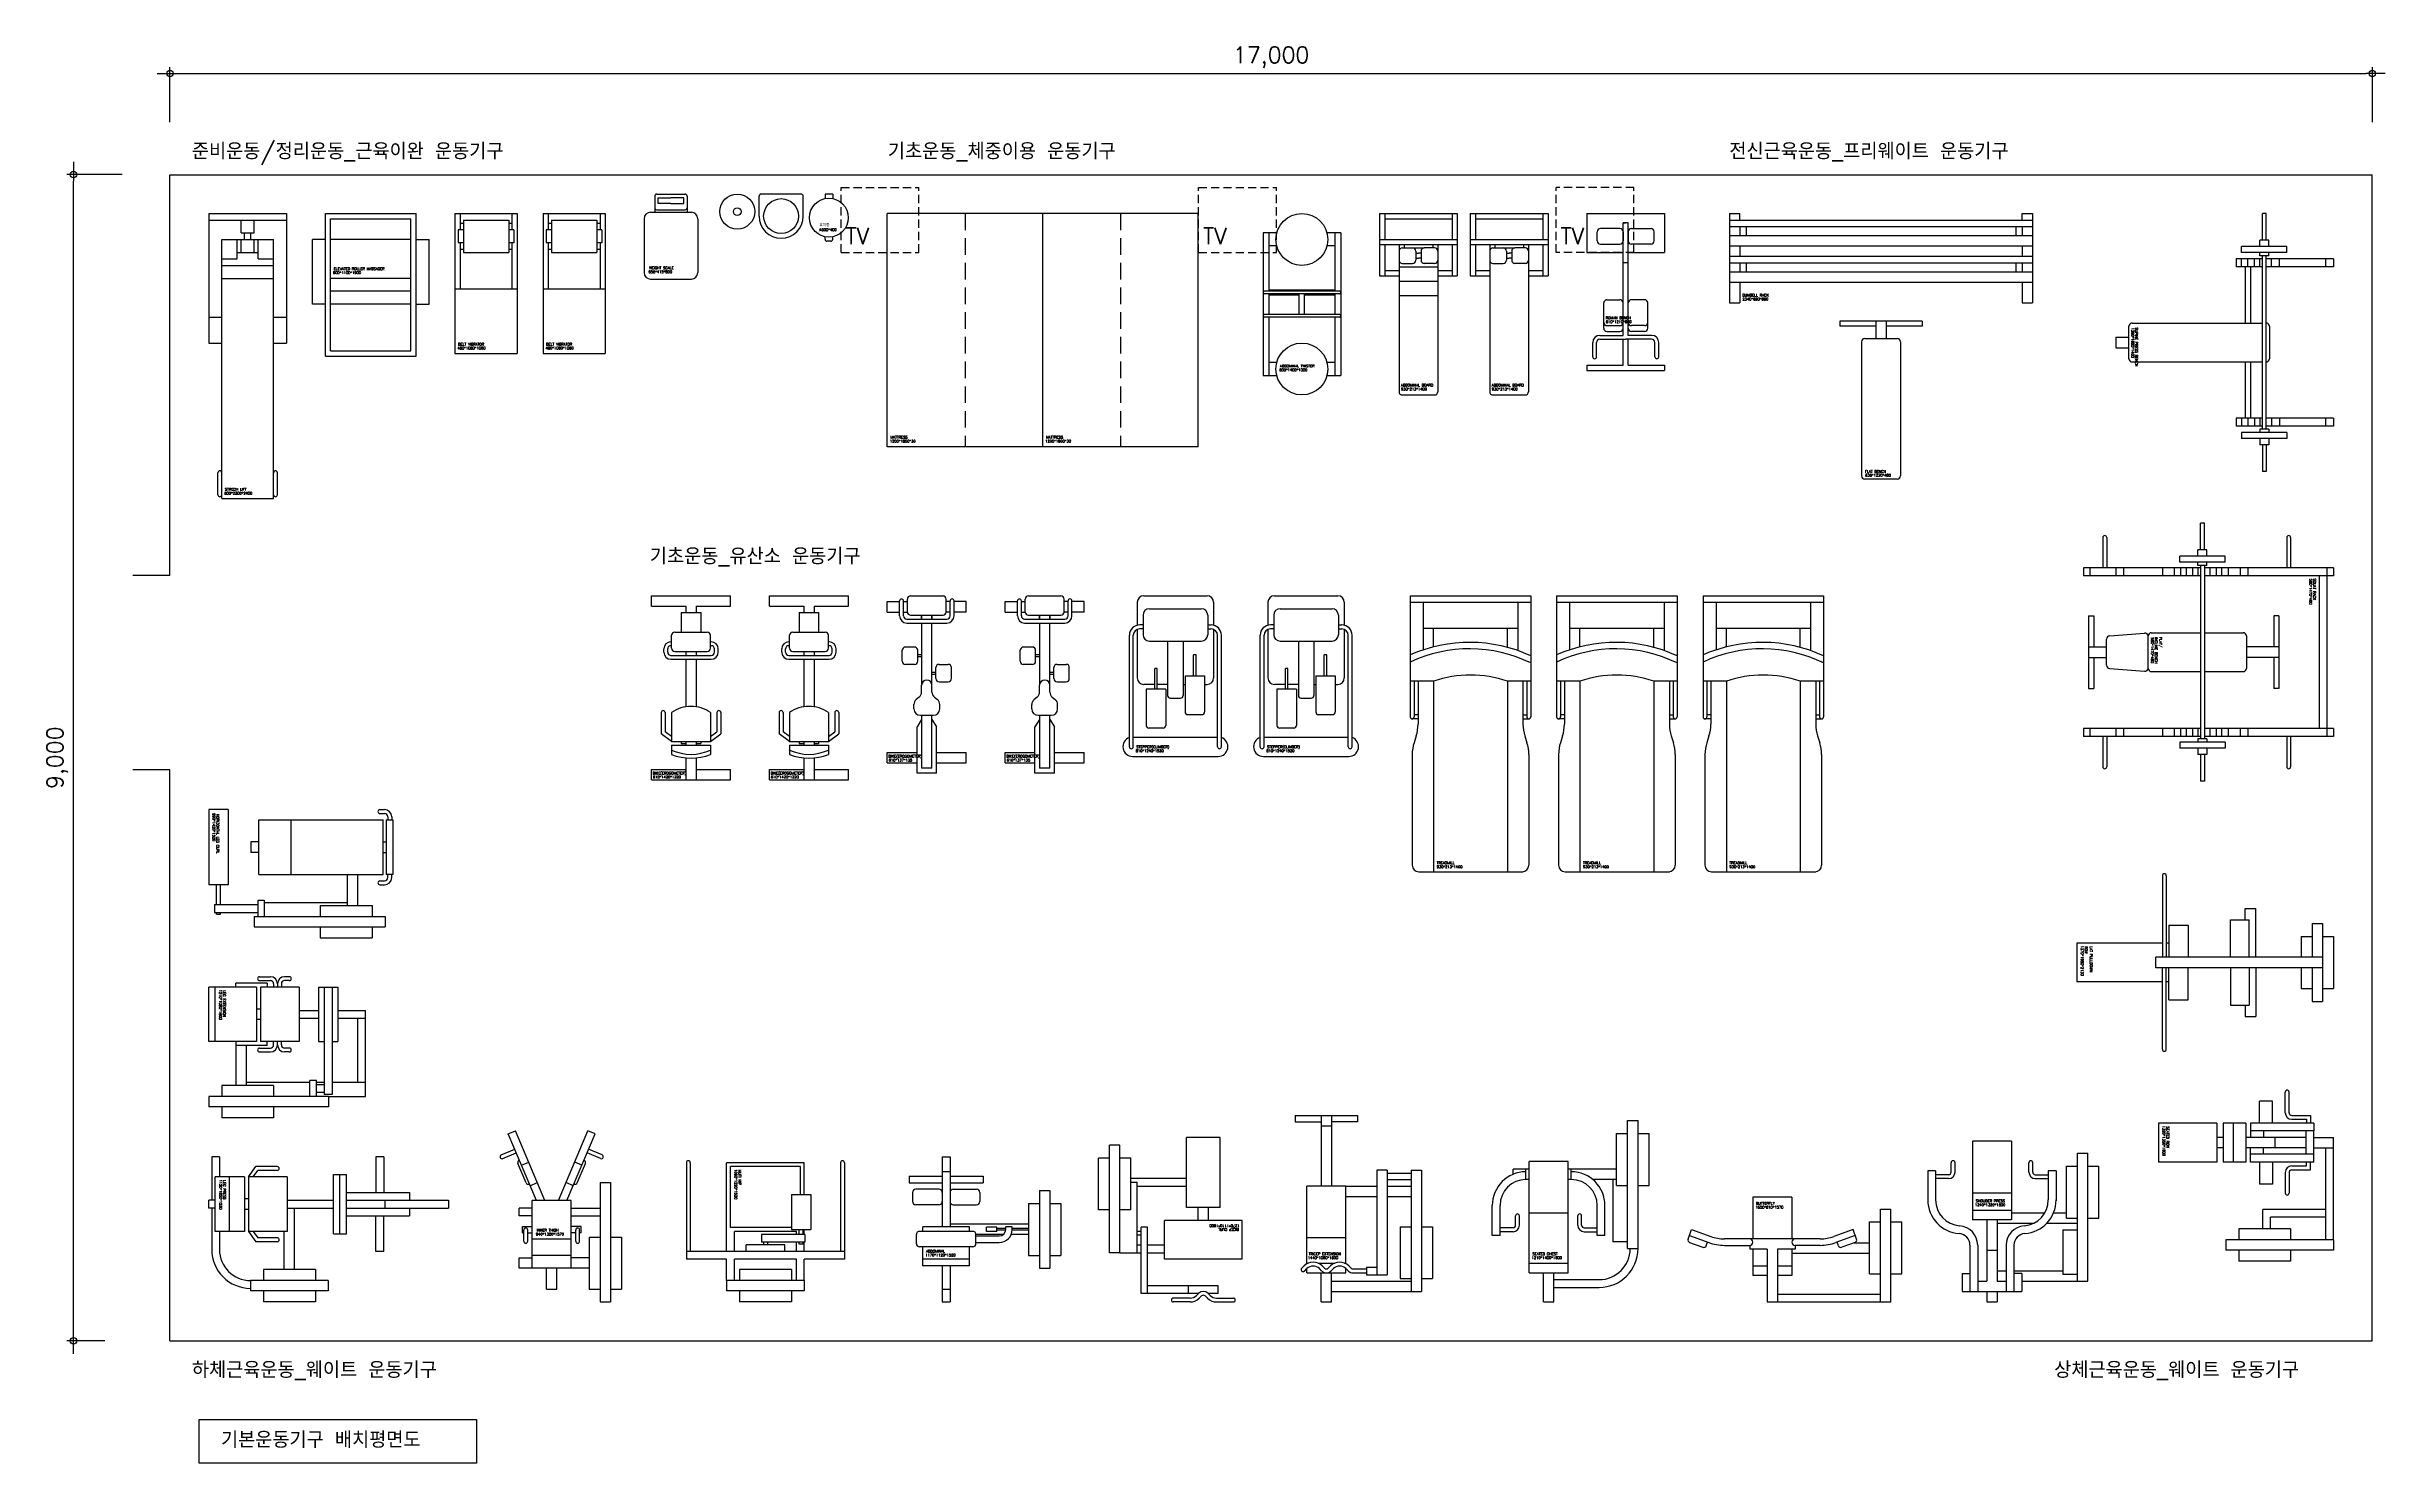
# Model space of a CAD drawing. Extents: x 17047 to 35098, y 459 to 11391.
import ezdxf

# ---------------------------------------------------------------- set-up
doc = ezdxf.new("R2010")
doc.units = 0
doc.header["$LTSCALE"] = 20
doc.header["$MEASUREMENT"] = 0
doc.linetypes.add('HIDDEN', pattern=[9.525, 6.35, -3.175])
doc.linetypes.add('HIDDEN2', pattern=[4.7625, 3.175, -1.5875])
doc.layers.get('0').update_dxf_attribs({"linetype": 'CONTINUOUS'})
doc.layers.get('DEFPOINTS').update_dxf_attribs({"linetype": 'CONTINUOUS'})
for name, color, linetype in [('1HIDDEN', 1, 'HIDDEN'), ('1HIDDEN2', 1, 'HIDDEN2'), ('2CONTINUOUS', 2, 'CONTINUOUS'), ('3CONTINUOUS', 3, 'CONTINUOUS'), ('3TEXT', 3, 'CONTINUOUS'), ('4ele', 4, 'CONTINUOUS')]:
    doc.layers.add(name, color=color, linetype=linetype)
doc.styles.add('K_GEN', font='romans.shx', dxfattribs={"bigfont": 'whgtxt.shx'})
doc.styles.add('WHG', font='romans', dxfattribs={"bigfont": 'whgtxt'})
doc.dimstyles.new('STANDARD_WS', dxfattribs={"dimtxt": 2.5, "dimasz": 2.5, "dimexe": 1.25, "dimexo": 0.625, "dimtad": 1, "dimdec": 4, "dimdsep": 46, "dimtxsty": 'Standard', "dimcen": 2.5, "dimadec": 0, "dimazin": 0, "dimtfac": 1, "dimtdec": 4, "dimtmove": 0, "dimatfit": 3, "dimfxl": 0, "dimtolj": 1, "dimtzin": 0, "dimarcsym": 0})

# ---------------------------------------------------------------- blocks, each defined once
blk = doc.blocks.new('_CIDOTB')
at = {"color": 0, "linetype": 'ByBlock'}
blk.add_line((2, 0), (-1, 0), dxfattribs=at)
blk.add_circle((0, 0), 0.5, dxfattribs=at)
blk = doc.blocks.new('*D3')
at = {"layer": '4ele', "lineweight": -2}
for p, q in [((17998, 10808), (17998, 11234)), ((34998, 10808), (34998, 11234)), ((18048, 11184), (34948, 11184))]:
    blk.add_line(p, q, dxfattribs=at)
at = {"layer": 'DEFPOINTS', "color": 0}
for p in [(34998, 11184), (17998, 10758), (34998, 10758)]:
    blk.add_point(p, dxfattribs=at)
at = {"layer": '4ele', "lineweight": -2, "xscale": 50, "yscale": 50, "zscale": 50, "rotation": 180}
blk.add_blockref('_CIDOTB', (17998, 11184), dxfattribs=at)
at = {"layer": '4ele', "lineweight": -2, "xscale": 50, "yscale": 50, "zscale": 50}
blk.add_blockref('_CIDOTB', (34998, 11184), dxfattribs=at)
at = {"layer": '4ele', "insert": (26498, 11309), "char_height": 125, "attachment_point": 5, "style": 'K_GEN'}
blk.add_mtext('\\A1;17,000', dxfattribs=at)
blk = doc.blocks.new('DIMDOT')
blk.add_line((-2, 0), (2, 0))
blk.add_circle((0, 0), 0.5)
blk = doc.blocks.new('*D2')
at = {"layer": '4ele', "lineweight": -2}
for p, q in [((17629, 10404), (17203, 10404)), ((17253, 1454), (17253, 10354)), ((17495, 1404), (17203, 1404))]:
    blk.add_line(p, q, dxfattribs=at)
at = {"layer": 'DEFPOINTS', "color": 0}
for p in [(17253, 10404), (17679, 10404), (17545, 1404)]:
    blk.add_point(p, dxfattribs=at)
at = {"layer": '4ele', "lineweight": -2, "xscale": 50, "yscale": 50, "zscale": 50}
for p, rotation in [((17253, 10404), 90), ((17253, 1404), 270)]:
    blk.add_blockref('_CIDOTB', p, dxfattribs=dict(at, rotation=rotation))
at = {"layer": '4ele', "insert": (17129, 5904), "char_height": 125, "attachment_point": 5, "rotation": 90, "style": 'K_GEN'}
blk.add_mtext('\\A1;9,000', dxfattribs=at)

msp = doc.modelspace()

# ---------------------------------------------------------------- linework, layer by layer
at = {"layer": '1HIDDEN'}
for p, q in [((24135, 10103.6), (24135, 8303.6)), ((25335, 10103.6), (25335, 8303.6))]:
    msp.add_line(p, q, dxfattribs=at)
at = {"layer": '1HIDDEN2'}
for p, q in [((23178.78, 10303.6), (23778.78, 10303.6)), ((23178.78, 9803.6), (23178.78, 10303.6)), ((23778.78, 9803.6), (23778.78, 10303.6)), ((25938.35, 10303.6), (26538.35, 10303.6)), ((25938.35, 9803.6), (25938.35, 10303.6)), ((26538.35, 9803.6), (26538.35, 10303.6)), ((29297.92, 10303.6), (28697.92, 10303.6)), ((28697.92, 9803.6), (28697.92, 10303.6)), ((29297.92, 9803.6), (29297.92, 10303.6)), ((23178.78, 9803.6), (23778.78, 9803.6)), ((25938.35, 9803.6), (26538.35, 9803.6)), ((29297.92, 9803.6), (28697.92, 9803.6))]:
    msp.add_line(p, q, dxfattribs=at)
at = {"layer": '2CONTINUOUS', "color": 6}
for p, q in [((21707.51, 10113.6), (22022.51, 10113.6)), ((21740.01, 10238.6), (21740.01, 10113.6)), ((21755.01, 10253.6), (21975.01, 10253.6)), ((21755.01, 10133.6), (21975.01, 10133.6)), ((21990.01, 10238.6), (21990.01, 10113.6)), ((22545.62, 10083.6), (22545.62, 10238.6)), ((22870.62, 10253.6), (22560.62, 10253.6)), ((22885.62, 10083.6), (22885.62, 10238.6)), ((23114.08, 10253.6), (23054.08, 10253.6)), ((23054.08, 10253.6), (23054.08, 10218.8)), ((23114.08, 10253.6), (23114.08, 10218.8)), ((18297.51, 10103.6), (18897.51, 10103.6)), ((18297.51, 10103.6), (18297.51, 9103.6)), ((18297.51, 10053.6), (18897.51, 10053.6)), ((18547.51, 9953.6), (18547.51, 10053.6)), ((18547.51, 9953.6), (18647.51, 9953.6)), ((18572.51, 9903.6), (18572.51, 9953.6)), ((18622.51, 9903.6), (18622.51, 9953.6)), ((18647.51, 9953.6), (18647.51, 10053.6)), ((18897.51, 10103.6), (18897.51, 9103.6)), ((19197.51, 9003.6), (19197.51, 10103.6)), ((19197.51, 10103.6), (19897.51, 10103.6)), ((19237.51, 9043.6), (19237.51, 10063.6)), ((19237.51, 10063.6), (19857.51, 10063.6)), ((19857.51, 9043.6), (19857.51, 10063.6)), ((19897.51, 9003.6), (19897.51, 10103.6)), ((20197.51, 10103.6), (20197.51, 9023.6)), ((20197.51, 10103.6), (20677.51, 10103.6)), ((20222.51, 9978.6), (20222.51, 9878.6)), ((20262.51, 9978.6), (20222.51, 9978.6)), ((20237.51, 10103.6), (20237.51, 9978.6)), ((20237.51, 10028.6), (20262.51, 10028.6)), ((20262.51, 10053.6), (20612.51, 10053.6)), ((20262.51, 10053.6), (20262.51, 9803.6)), ((20612.51, 10053.6), (20612.51, 9803.6)), ((20612.51, 10028.6), (20637.51, 10028.6)), ((20652.51, 9978.6), (20612.51, 9978.6)), ((20637.51, 10103.6), (20637.51, 9978.6)), ((20652.51, 9978.6), (20652.51, 9878.6)), ((20677.51, 10103.6), (20677.51, 9023.6)), ((20877.51, 10103.6), (20877.51, 9023.6)), ((20877.51, 10103.6), (21357.51, 10103.6)), ((20902.51, 9978.6), (20902.51, 9878.6)), ((20942.51, 9978.6), (20902.51, 9978.6)), ((20917.51, 10103.6), (20917.51, 9978.6)), ((20917.51, 10028.6), (20942.51, 10028.6)), ((20942.51, 10053.6), (21292.51, 10053.6)), ((20942.51, 10053.6), (20942.51, 9803.6)), ((21292.51, 10053.6), (21292.51, 9803.6)), ((21292.51, 10028.6), (21317.51, 10028.6)), ((21332.51, 9978.6), (21292.51, 9978.6)), ((21317.51, 10103.6), (21317.51, 9978.6)), ((21332.51, 9978.6), (21332.51, 9878.6)), ((21357.51, 10103.6), (21357.51, 9023.6)), ((21657.51, 10063.6), (21657.51, 9647.6)), ((22072.51, 10063.6), (22072.51, 9647.6)), ((24735, 10103.6), (23535, 10103.6)), ((23535, 8303.6), (23535, 10103.6)), ((24735, 8303.6), (24735, 10103.6)), ((24735, 8303.6), (24735, 10103.6)), ((25935, 10103.6), (24735, 10103.6)), ((25935, 8303.6), (25935, 10103.6)), ((26435, 9953.6), (26435, 8853.6)), ((26541.35, 9953.6), (26435, 9953.6)), ((26480, 9953.6), (26480, 9503.6)), ((27035, 9953.6), (26928.65, 9953.6)), ((26990, 9953.6), (26990, 9503.6)), ((27035, 9953.6), (27035, 8853.6)), ((27335, 10103.6), (27335, 9623.6)), ((27335, 10103.6), (27935, 10103.6)), ((27375, 10103.6), (27375, 9903.6)), ((27375, 10063.6), (27895, 10063.6)), ((27895, 10103.6), (27895, 9903.6)), ((27935, 10103.6), (27935, 9623.6)), ((28035, 10103.6), (28035, 9623.6)), ((28035, 10103.6), (28635, 10103.6)), ((28075, 10103.6), (28075, 9903.6)), ((28075, 10063.6), (28595, 10063.6)), ((28595, 10103.6), (28595, 9903.6)), ((28635, 10103.6), (28635, 9623.6)), ((28935, 10103.6), (29535, 10103.6)), ((28935, 10103.6), (28935, 9803.6)), ((29015, 9892.99), (29015, 9962.99)), ((29190, 9987.99), (29040, 9987.99)), ((29215, 9163.6), (29215, 10032.03)), ((29215, 10032.03), (29235, 10032.03)), ((29255, 10032.03), (29215, 10032.03)), ((29215, 9962.99), (29215, 9892.99)), ((29255, 9163.6), (29255, 10032.03)), ((29255, 9962.99), (29255, 9892.99)), ((29280, 9987.99), (29430, 9987.99)), ((29455, 9892.99), (29455, 9962.99)), ((29535, 10103.6), (29535, 9803.6)), ((30035, 10103.6), (30035, 9413.6)), ((30035, 10103.6), (30035, 9803.6)), ((30035, 10103.6), (30115, 10103.6)), ((30035, 10053.6), (32375, 10053.6)), ((30035, 10003.6), (32375, 10003.6)), ((30035, 9933.6), (32375, 9933.6)), ((30115, 10053.6), (30115, 10103.6)), ((30115, 10003.6), (30115, 9933.6)), ((30165, 10003.6), (30165, 9933.6)), ((32245, 10003.6), (32245, 9933.6)), ((32295, 10103.6), (32375, 10103.6)), ((32295, 10053.6), (32295, 10103.6)), ((32295, 10003.6), (32295, 9933.6)), ((32375, 10103.6), (32375, 9413.6)), ((34179.16, 10103.6), (34149.16, 10103.6)), ((34149.16, 9898.6), (34149.16, 10103.6)), ((34179.16, 9898.6), (34179.16, 10103.6)), ((18397.51, 9903.6), (18797.51, 9903.6)), ((18397.51, 7903.6), (18397.51, 9903.6)), ((18397.51, 9753.6), (18517.51, 9753.6)), ((18517.51, 9753.6), (18517.51, 9903.6)), ((18517.51, 9803.6), (18677.51, 9803.6)), ((18547.51, 9803.6), (18547.51, 9903.6)), ((18647.51, 9803.6), (18647.51, 9903.6)), ((18677.51, 9753.6), (18677.51, 9903.6)), ((18677.51, 9753.6), (18797.51, 9753.6)), ((18797.51, 7903.6), (18797.51, 9903.6)), ((19097.51, 9403.6), (19097.51, 9903.6)), ((19197.51, 9903.6), (19097.51, 9903.6)), ((19857.51, 9903.6), (19237.51, 9903.6)), ((19897.51, 9903.6), (19997.51, 9903.6)), ((19997.51, 9403.6), (19997.51, 9903.6)), ((20262.51, 9878.6), (20222.51, 9878.6)), ((20237.51, 9878.6), (20237.51, 9523.6)), ((20237.51, 9828.6), (20262.51, 9828.6)), ((20262.51, 9803.6), (20612.51, 9803.6)), ((20652.51, 9878.6), (20612.51, 9878.6)), ((20612.51, 9828.6), (20637.51, 9828.6)), ((20637.51, 9878.6), (20637.51, 9523.6)), ((20942.51, 9878.6), (20902.51, 9878.6)), ((20917.51, 9878.6), (20917.51, 9523.6)), ((20917.51, 9828.6), (20942.51, 9828.6)), ((20942.51, 9803.6), (21292.51, 9803.6)), ((21332.51, 9878.6), (21292.51, 9878.6)), ((21292.51, 9828.6), (21317.51, 9828.6)), ((21317.51, 9878.6), (21317.51, 9523.6)), ((23054.08, 9905.07), (23054.08, 9924.86)), ((23099.08, 9890.07), (23069.08, 9890.07)), ((23114.08, 9905.07), (23114.08, 9924.86)), ((26541.35, 9853.6), (26480, 9853.6)), ((26990, 9853.6), (26928.65, 9853.6)), ((27335, 9903.6), (27935, 9903.6)), ((27335, 9863.6), (27935, 9863.6)), ((27375, 9863.6), (27375, 9623.6)), ((27485, 9863.6), (27485, 8728.6)), ((27510, 9838.6), (27590, 9838.6)), ((27525, 9863.6), (27525, 9838.6)), ((27590, 9838.6), (27680, 9838.6)), ((27615, 9813.6), (27615, 9743.6)), ((27615, 9798.6), (27635, 9798.6)), ((27615, 9758.6), (27635, 9758.6)), ((27655, 9798.6), (27635, 9798.6)), ((27655, 9758.6), (27635, 9758.6)), ((27655, 9813.6), (27655, 9743.6)), ((27760, 9838.6), (27680, 9838.6)), ((27745, 9863.6), (27745, 9838.6)), ((27785, 9863.6), (27785, 8728.6)), ((27895, 9863.6), (27895, 9623.6)), ((28035, 9903.6), (28635, 9903.6)), ((28035, 9863.6), (28635, 9863.6)), ((28075, 9863.6), (28075, 9623.6)), ((28185, 9863.6), (28185, 8728.6)), ((28210, 9838.6), (28290, 9838.6)), ((28225, 9863.6), (28225, 9838.6)), ((28290, 9838.6), (28380, 9838.6)), ((28315, 9813.6), (28315, 9743.6)), ((28315, 9798.6), (28335, 9798.6)), ((28315, 9758.6), (28335, 9758.6)), ((28355, 9798.6), (28335, 9798.6)), ((28355, 9758.6), (28335, 9758.6)), ((28355, 9813.6), (28355, 9743.6)), ((28460, 9838.6), (28380, 9838.6)), ((28445, 9863.6), (28445, 9838.6)), ((28485, 9863.6), (28485, 8728.6)), ((28595, 9863.6), (28595, 9623.6)), ((28935, 9803.6), (29215, 9803.6)), ((29040, 9867.99), (29190, 9867.99)), ((29255, 9803.6), (29535, 9803.6)), ((29430, 9867.99), (29280, 9867.99)), ((30035, 9853.6), (32375, 9853.6)), ((30035, 9773.6), (32375, 9773.6)), ((30115, 9853.6), (30115, 9773.6)), ((32295, 9853.6), (32295, 9773.6)), ((34149.16, 9753.6), (33947.51, 9753.6)), ((33947.51, 9753.6), (33947.51, 9693.6)), ((33987.51, 9693.6), (33987.51, 9753.6)), ((34339.16, 9848.6), (33989.16, 9848.6)), ((33989.16, 9803.6), (33989.16, 9848.6)), ((34339.16, 9803.6), (33989.16, 9803.6)), ((34037.51, 9693.6), (34037.51, 9753.6)), ((34087.51, 9693.6), (34087.51, 9753.6)), ((34199.16, 9898.6), (34129.16, 9898.6)), ((34129.16, 9848.6), (34129.16, 9898.6)), ((34129.16, 9778.6), (34129.16, 9803.6)), ((34199.16, 9778.6), (34129.16, 9778.6)), ((34129.16, 9693.6), (34129.16, 9753.6)), ((34149.16, 8438.6), (34149.16, 9778.6)), ((34179.16, 8438.6), (34179.16, 9778.6)), ((34697.51, 9753.6), (34179.16, 9753.6)), ((34199.16, 9848.6), (34199.16, 9898.6)), ((34199.16, 9778.6), (34199.16, 9803.6)), ((34220.81, 9693.6), (34220.81, 9753.6)), ((34280.81, 9693.6), (34280.81, 9753.6)), ((34339.16, 9803.6), (34339.16, 9848.6)), ((34637.51, 9753.6), (34637.51, 9693.6)), ((34697.51, 9753.6), (34697.51, 9693.6)), ((18397.51, 9703.6), (18797.51, 9703.6)), ((18397.51, 9603.6), (18797.51, 9603.6)), ((19857.51, 9603.6), (19237.51, 9603.6)), ((21707.51, 9597.6), (22022.51, 9597.6)), ((27335, 9623.6), (27485, 9623.6)), ((27375, 9663.6), (27485, 9663.6)), ((27785, 9688.92), (27485, 9688.92)), ((27785, 9578.92), (27485, 9578.92)), ((27510, 9718.6), (27590, 9718.6)), ((27760, 9718.6), (27680, 9718.6)), ((27785, 9663.6), (27895, 9663.6)), ((27785, 9623.6), (27935, 9623.6)), ((28035, 9623.6), (28185, 9623.6)), ((28075, 9663.6), (28185, 9663.6)), ((28210, 9718.6), (28290, 9718.6)), ((28460, 9718.6), (28380, 9718.6)), ((28485, 9663.6), (28595, 9663.6)), ((28485, 9623.6), (28635, 9623.6)), ((29215, 9727.19), (29255, 9727.19)), ((30035, 9723.6), (32375, 9723.6)), ((30035, 9653.6), (32375, 9653.6)), ((30035, 9573.6), (32375, 9573.6)), ((30115, 9723.6), (30115, 9653.6)), ((30115, 9573.6), (30115, 9413.6)), ((30165, 9723.6), (30165, 9653.6)), ((32245, 9723.6), (32245, 9653.6)), ((32295, 9723.6), (32295, 9653.6)), ((32295, 9573.6), (32295, 9413.6)), ((34149.16, 9693.6), (33947.51, 9693.6)), ((34017.07, 9693.6), (34017.07, 9258.6)), ((34057.07, 9693.6), (34057.07, 9258.6)), ((34697.51, 9693.6), (34179.16, 9693.6)), ((19197.51, 9403.6), (19097.51, 9403.6)), ((19857.51, 9503.6), (19237.51, 9503.6)), ((19857.51, 9403.6), (19237.51, 9403.6)), ((19897.51, 9403.6), (19997.51, 9403.6)), ((20197.51, 9523.6), (20677.51, 9523.6)), ((20877.51, 9523.6), (21357.51, 9523.6)), ((27025, 9503.6), (26445, 9503.6)), ((27025, 9483.6), (26445, 9483.6)), ((26990, 9513.6), (26480, 9513.6)), ((26480, 9483.6), (26480, 9323.6)), ((26715, 9473.6), (26480, 9473.6)), ((26715, 9323.6), (26715, 9483.6)), ((26755, 9323.6), (26755, 9483.6)), ((26990, 9473.6), (26755, 9473.6)), ((26990, 9483.6), (26990, 9323.6)), ((27785, 9468.92), (27485, 9468.92)), ((29065, 9218.6), (29065, 9413.6)), ((29090, 9438.6), (29190, 9438.6)), ((29380, 9438.6), (29280, 9438.6)), ((29405, 9218.6), (29405, 9413.6)), ((30035, 9413.6), (30115, 9413.6)), ((32295, 9413.6), (32375, 9413.6)), ((18297.51, 9303.6), (18397.51, 9303.6)), ((18797.51, 9303.6), (18897.51, 9303.6)), ((27025, 9323.6), (26445, 9323.6)), ((27025, 9303.6), (26445, 9303.6)), ((26480, 9303.6), (26480, 8853.6)), ((26990, 9303.6), (26990, 8853.6)), ((29090, 9238.6), (29190, 9238.6)), ((29380, 9238.6), (29280, 9238.6)), ((31522.5, 9273.6), (30887.5, 9273.6)), ((30887.5, 9273.6), (30887.5, 9233.6)), ((31165, 9233.6), (30887.5, 9233.6)), ((31165, 9273.6), (31165, 9139.38)), ((31245, 9273.6), (31245, 9139.38)), ((31522.5, 9233.6), (31245, 9233.6)), ((31522.5, 9273.6), (31522.5, 9233.6)), ((33118.17, 8983.6), (33118.17, 9233.6)), ((33143.17, 9258.6), (34149.16, 9258.6)), ((34203.95, 9233.6), (34203.95, 8983.6)), ((18297.51, 9103.6), (18397.51, 9103.6)), ((18797.51, 9103.6), (18897.51, 9103.6)), ((19237.51, 9043.6), (19857.51, 9043.6)), ((28980, 8998.6), (28980, 9108.6)), ((29010, 8998.6), (29010, 9108.6)), ((29035, 9163.6), (29215, 9163.6)), ((29035, 9133.6), (29235, 9133.6)), ((29090, 9193.6), (29190, 9193.6)), ((29215, 8933.6), (29215, 9133.6)), ((29435, 9133.6), (29235, 9133.6)), ((29435, 9163.6), (29255, 9163.6)), ((29255, 8933.6), (29255, 9133.6)), ((29380, 9193.6), (29280, 9193.6)), ((29460, 8998.6), (29460, 9108.6)), ((29490, 8998.6), (29490, 9108.6)), ((31055, 9114.38), (31055, 8078.6)), ((31080, 9139.38), (31330, 9139.38)), ((31355, 9114.38), (31355, 8078.6)), ((33017.51, 9148.6), (33118.17, 9148.6)), ((33017.51, 9148.6), (33017.51, 9068.6)), ((33017.51, 9068.6), (33118.17, 9068.6)), ((19197.51, 9003.6), (19897.51, 9003.6)), ((20197.51, 9023.6), (20677.51, 9023.6)), ((20877.51, 9023.6), (21357.51, 9023.6)), ((26435, 8853.6), (26541.35, 8853.6)), ((26541.35, 8953.6), (26480, 8953.6)), ((26990, 8953.6), (26928.65, 8953.6)), ((26928.65, 8853.6), (27035, 8853.6)), ((28935, 8933.6), (29215, 8933.6)), ((28935, 8933.6), (28935, 8893.6)), ((28935, 8893.6), (29535, 8893.6)), ((29255, 8933.6), (29535, 8933.6)), ((29535, 8933.6), (29535, 8893.6)), ((33143.17, 8958.6), (34149.16, 8958.6)), ((34017.07, 8958.6), (34017.07, 8523.6)), ((34057.07, 8958.6), (34057.07, 8523.6)), ((27510, 8703.6), (27760, 8703.6)), ((28210, 8703.6), (28460, 8703.6)), ((34149.16, 8523.6), (33947.51, 8523.6)), ((33947.51, 8523.6), (33947.51, 8463.6)), ((33987.51, 8523.6), (33987.51, 8463.6)), ((34037.51, 8523.6), (34037.51, 8463.6)), ((34087.51, 8523.6), (34087.51, 8463.6)), ((34129.16, 8523.6), (34129.16, 8463.6)), ((34697.51, 8523.6), (34179.16, 8523.6)), ((34220.81, 8523.6), (34220.81, 8463.6)), ((34280.81, 8523.6), (34280.81, 8463.6)), ((34637.51, 8523.6), (34637.51, 8463.6)), ((34697.51, 8523.6), (34697.51, 8463.6)), ((24735, 8303.6), (23535, 8303.6)), ((25935, 8303.6), (24735, 8303.6)), ((34149.16, 8463.6), (33947.51, 8463.6)), ((34339.16, 8413.6), (33989.16, 8413.6)), ((33989.16, 8413.6), (33989.16, 8368.6)), ((34339.16, 8368.6), (33989.16, 8368.6)), ((34199.16, 8438.6), (34129.16, 8438.6)), ((34129.16, 8438.6), (34129.16, 8413.6)), ((34129.16, 8368.6), (34129.16, 8318.6)), ((34199.16, 8318.6), (34129.16, 8318.6)), ((34149.16, 8318.6), (34149.16, 8113.6)), ((34697.51, 8463.6), (34179.16, 8463.6)), ((34179.16, 8318.6), (34179.16, 8113.6)), ((34199.16, 8438.6), (34199.16, 8413.6)), ((34199.16, 8368.6), (34199.16, 8318.6)), ((34339.16, 8413.6), (34339.16, 8368.6)), ((18367.51, 7933.6), (18367.51, 8103.6)), ((18827.51, 7933.6), (18827.51, 8103.6)), ((31330, 8053.6), (31080, 8053.6)), ((34179.16, 8113.6), (34149.16, 8113.6)), ((18397.51, 7903.6), (18797.51, 7903.6)), ((32917.51, 7603.6), (32917.51, 7368.6)), ((32947.51, 7603.6), (32947.51, 7368.6)), ((33671.35, 7508.6), (33671.35, 7713.6)), ((33701.35, 7713.6), (33671.35, 7713.6)), ((33701.35, 7508.6), (33701.35, 7713.6)), ((34337.51, 7603.6), (34337.51, 7368.6)), ((34367.51, 7603.6), (34367.51, 7368.6)), ((33861.35, 7458.6), (33511.35, 7458.6)), ((33511.35, 7413.6), (33511.35, 7458.6)), ((33861.35, 7413.6), (33511.35, 7413.6)), ((33651.35, 7458.6), (33651.35, 7508.6)), ((33721.35, 7508.6), (33651.35, 7508.6)), ((33651.35, 7388.6), (33651.35, 7413.6)), ((33721.35, 7458.6), (33721.35, 7508.6)), ((33721.35, 7388.6), (33721.35, 7413.6)), ((33861.35, 7413.6), (33861.35, 7458.6)), ((33671.35, 7368.6), (32767.51, 7368.6)), ((32767.51, 7368.6), (32767.51, 7308.6)), ((33671.35, 7308.6), (32767.51, 7308.6)), ((32817.51, 7368.6), (32817.51, 7308.6)), ((33017.51, 7368.6), (33017.51, 7308.6)), ((33077.51, 7368.6), (33077.51, 7308.6)), ((33377.51, 7368.6), (33377.51, 7308.6)), ((33468.05, 7368.6), (33468.05, 7308.6)), ((33518.05, 7368.6), (33518.05, 7308.6)), ((33559.7, 7368.6), (33559.7, 7308.6)), ((33609.7, 7368.6), (33609.7, 7308.6)), ((33721.35, 7388.6), (33651.35, 7388.6)), ((33651.35, 7368.6), (33651.35, 7308.6)), ((33671.35, 7388.6), (33671.35, 6048.6)), ((33701.35, 7388.6), (33701.35, 6048.6)), ((34697.51, 7368.6), (33701.35, 7368.6)), ((34697.51, 7308.6), (33701.35, 7308.6)), ((33743, 7368.6), (33743, 7308.6)), ((33793, 7368.6), (33793, 7308.6)), ((33834.66, 7368.6), (33834.66, 7308.6)), ((33884.66, 7368.6), (33884.66, 7308.6)), ((33977.51, 7368.6), (33977.51, 7308.6)), ((34037.51, 7368.6), (34037.51, 7308.6)), ((34587.51, 7308.6), (34587.51, 6128.6)), ((34647.51, 7368.6), (34647.51, 6068.6)), ((34697.51, 7368.6), (34697.51, 7308.6)), ((21714.97, 7153.6), (22324.97, 7153.6)), ((21714.97, 7073.6), (21714.97, 7153.6)), ((21714.97, 7073.6), (21979.97, 7073.6)), ((21979.97, 7073.6), (21979.97, 7023.6)), ((22059.97, 7073.6), (22059.97, 7023.6)), ((22059.97, 7073.6), (22324.97, 7073.6)), ((22324.97, 7073.6), (22324.97, 7153.6)), ((22624.97, 7153.6), (23234.97, 7153.6)), ((22624.97, 7073.6), (22624.97, 7153.6)), ((22624.97, 7073.6), (22889.97, 7073.6)), ((22889.97, 7073.6), (22889.97, 7023.6)), ((22969.97, 7073.6), (22969.97, 7023.6)), ((22969.97, 7073.6), (23234.97, 7073.6)), ((23234.97, 7073.6), (23234.97, 7153.6)), ((23534.97, 7028.42), (23534.97, 7108.42)), ((23534.97, 7108.42), (23629.97, 7108.42)), ((23629.97, 6998.6), (23629.97, 7114.39)), ((23659.97, 6998.6), (23659.97, 7114.39)), ((23659.97, 7108.42), (23689.97, 7108.42)), ((23689.97, 7028.6), (23689.97, 7128.6)), ((23714.97, 7153.6), (23964.97, 7153.6)), ((23989.97, 7028.6), (23989.97, 7128.6)), ((24019.97, 7108.42), (23989.97, 7108.42)), ((24019.97, 6998.6), (24019.97, 7114.39)), ((24049.97, 6998.6), (24049.97, 7114.39)), ((24144.97, 7108.42), (24049.97, 7108.42)), ((24144.97, 7028.42), (24144.97, 7108.42)), ((24444.97, 7028.42), (24444.97, 7108.42)), ((24444.97, 7108.42), (24539.97, 7108.42)), ((24539.97, 6998.6), (24539.97, 7114.39)), ((24569.97, 6998.6), (24569.97, 7114.39)), ((24569.97, 7108.42), (24599.97, 7108.42)), ((24599.97, 7028.6), (24599.97, 7128.6)), ((24624.97, 7153.6), (24874.97, 7153.6)), ((24899.97, 7028.6), (24899.97, 7128.6)), ((24929.97, 7108.42), (24899.97, 7108.42)), ((24929.97, 6998.6), (24929.97, 7114.39)), ((24959.97, 6998.6), (24959.97, 7114.39)), ((25054.97, 7108.42), (24959.97, 7108.42)), ((25054.97, 7028.42), (25054.97, 7108.42)), ((25464.21, 7103.6), (25464.21, 6926.14)), ((25514.21, 7153.6), (26003.57, 7153.6)), ((25558.89, 7053.6), (25958.89, 7053.6)), ((26053.57, 7103.6), (26053.57, 6926.14)), ((26473.13, 7103.6), (26473.13, 6926.14)), ((26523.13, 7153.6), (27012.49, 7153.6)), ((26567.81, 7053.6), (26967.81, 7053.6)), ((27062.49, 7103.6), (27062.49, 6926.14)), ((27571.73, 7153.6), (27571.73, 6218.73)), ((27571.73, 7153.6), (28501.73, 7153.6)), ((27571.73, 7103.6), (28501.73, 7103.6)), ((27671.73, 7103.6), (27671.73, 6736.11)), ((28401.73, 7103.6), (28401.73, 6731.22)), ((28501.73, 7153.6), (28501.73, 6218.73)), ((28701.73, 7153.6), (28701.73, 6218.73)), ((28701.73, 7153.6), (29631.73, 7153.6)), ((28701.73, 7103.6), (29631.73, 7103.6)), ((28801.73, 7103.6), (28801.73, 6736.11)), ((29531.73, 7103.6), (29531.73, 6731.22)), ((29631.73, 7153.6), (29631.73, 6218.73)), ((29831.73, 7153.6), (30761.73, 7153.6)), ((29831.73, 7153.6), (29831.73, 6218.73)), ((29831.73, 7103.6), (30761.73, 7103.6)), ((29931.73, 7103.6), (29931.73, 6736.11)), ((30661.73, 7103.6), (30661.73, 6731.22)), ((30761.73, 7153.6), (30761.73, 6218.73)), ((21894.97, 6873.6), (22144.97, 6873.6)), ((21944.97, 7023.6), (22094.97, 7023.6)), ((21944.97, 7023.6), (21944.97, 6873.6)), ((22094.97, 7023.6), (22094.97, 6873.6)), ((22804.97, 6873.6), (23054.97, 6873.6)), ((22854.97, 7023.6), (23004.97, 7023.6)), ((22854.97, 7023.6), (22854.97, 6873.6)), ((23004.97, 7023.6), (23004.97, 6873.6)), ((23534.97, 7028.42), (23629.97, 7028.42)), ((23659.97, 7028.42), (23689.97, 7028.42)), ((23684.97, 6973.6), (23994.97, 6973.6)), ((23684.97, 6943.6), (23994.97, 6943.6)), ((23714.97, 7003.6), (23964.97, 7003.6)), ((23799.97, 6973.6), (23799.97, 7003.6)), ((23799.97, 7003.6), (23799.97, 6973.6)), ((23799.97, 6943.6), (23799.97, 6463.82)), ((23879.97, 6973.6), (23879.97, 7003.6)), ((23879.97, 7003.6), (23879.97, 6973.6)), ((23879.97, 6410.84), (23879.97, 6943.6)), ((24019.97, 7028.42), (23989.97, 7028.42)), ((24144.97, 7028.42), (24049.97, 7028.42)), ((24444.97, 7028.42), (24539.97, 7028.42)), ((24569.97, 7028.42), (24599.97, 7028.42)), ((24594.97, 6973.6), (24904.97, 6973.6)), ((24594.97, 6943.6), (24904.97, 6943.6)), ((24624.97, 7003.6), (24874.97, 7003.6)), ((24709.97, 6973.6), (24709.97, 7003.6)), ((24709.97, 7003.6), (24709.97, 6973.6)), ((24709.97, 6943.6), (24709.97, 6463.82)), ((24789.97, 6973.6), (24789.97, 7003.6)), ((24789.97, 7003.6), (24789.97, 6973.6)), ((24789.97, 6410.84), (24789.97, 6943.6)), ((24929.97, 7028.42), (24899.97, 7028.42)), ((25054.97, 7028.42), (24959.97, 7028.42)), ((25464.21, 6894.56), (25464.21, 6519.66)), ((25508.89, 6928.6), (25483.89, 6928.6)), ((25508.89, 6898.6), (25483.89, 6898.6)), ((25508.89, 7003.6), (25508.89, 6853.6)), ((26008.89, 7003.6), (26008.89, 6853.6)), ((26008.89, 6928.6), (26033.89, 6928.6)), ((26008.89, 6898.6), (26033.89, 6898.6)), ((26053.57, 6894.56), (26053.57, 6519.66)), ((26473.13, 6894.56), (26473.13, 6519.66)), ((26517.81, 6928.6), (26492.81, 6928.6)), ((26517.81, 6898.6), (26492.81, 6898.6)), ((26517.81, 7003.6), (26517.81, 6853.6)), ((27017.81, 7003.6), (27017.81, 6853.6)), ((27017.81, 6928.6), (27042.81, 6928.6)), ((27017.81, 6898.6), (27042.81, 6898.6)), ((27062.49, 6894.56), (27062.49, 6519.66)), ((27671.73, 6903.6), (28401.73, 6903.6)), ((27751.73, 6759.62), (27751.73, 6903.6)), ((28321.73, 6755.88), (28321.73, 6903.6)), ((28801.73, 6903.6), (29531.73, 6903.6)), ((28881.73, 6759.62), (28881.73, 6903.6)), ((29451.73, 6755.88), (29451.73, 6903.6)), ((29931.73, 6903.6), (30661.73, 6903.6)), ((30011.73, 6759.62), (30011.73, 6903.6)), ((30581.73, 6755.88), (30581.73, 6903.6)), ((32806.96, 6998.6), (32806.96, 6438.6)), ((32806.96, 6998.6), (32846.96, 6998.6)), ((32846.96, 6998.6), (32846.96, 6758.6)), ((32971.96, 6843.6), (33239.69, 6866.12)), ((33291.96, 6868.6), (33671.35, 6868.6)), ((33701.35, 6868.6), (34001.96, 6868.6)), ((34276.96, 6998.6), (34236.96, 6998.6)), ((34236.96, 6998.6), (34236.96, 6758.6)), ((34276.96, 6998.6), (34276.96, 6438.6)), ((21809.97, 6718.6), (21809.97, 6743.6)), ((21839.97, 6718.6), (21839.97, 6743.6)), ((21869.97, 6798.6), (21864.97, 6798.6)), ((21869.97, 6768.6), (21864.97, 6768.6)), ((21864.97, 6693.6), (22174.97, 6693.6)), ((21869.97, 6748.6), (21869.97, 6848.6)), ((21894.97, 6723.6), (22144.97, 6723.6)), ((21979.97, 6723.6), (21979.97, 6693.6)), ((22059.97, 6723.6), (22059.97, 6693.6)), ((22169.97, 6748.6), (22169.97, 6848.6)), ((22174.97, 6798.6), (22169.97, 6798.6)), ((22174.97, 6768.6), (22169.97, 6768.6)), ((22199.97, 6718.6), (22199.97, 6743.6)), ((22229.97, 6718.6), (22229.97, 6743.6)), ((22719.97, 6718.6), (22719.97, 6743.6)), ((22749.97, 6718.6), (22749.97, 6743.6)), ((22779.97, 6798.6), (22774.97, 6798.6)), ((22779.97, 6768.6), (22774.97, 6768.6)), ((22774.97, 6693.6), (23084.97, 6693.6)), ((22779.97, 6748.6), (22779.97, 6848.6)), ((22804.97, 6723.6), (23054.97, 6723.6)), ((22889.97, 6723.6), (22889.97, 6693.6)), ((22969.97, 6723.6), (22969.97, 6693.6)), ((23079.97, 6748.6), (23079.97, 6848.6)), ((23084.97, 6798.6), (23079.97, 6798.6)), ((23084.97, 6768.6), (23079.97, 6768.6)), ((23109.97, 6718.6), (23109.97, 6743.6)), ((23139.97, 6718.6), (23139.97, 6743.6)), ((23649.97, 6648.09), (23649.97, 6733.09)), ((23744.97, 6758.09), (23674.97, 6758.09)), ((23769.97, 6648.09), (23769.97, 6733.09)), ((23799.97, 6698.09), (23769.97, 6698.09)), ((23799.97, 6683.09), (23769.97, 6683.09)), ((24559.97, 6648.09), (24559.97, 6733.09)), ((24654.97, 6758.09), (24584.97, 6758.09)), ((24679.97, 6648.09), (24679.97, 6733.09)), ((24709.97, 6698.09), (24679.97, 6698.09)), ((24709.97, 6683.09), (24679.97, 6683.09)), ((25403.89, 5988.6), (25403.89, 6848.6)), ((25433.89, 5988.6), (25433.89, 6848.6)), ((25558.89, 6803.6), (25958.89, 6803.6)), ((25698.89, 6803.6), (25698.89, 6383.6)), ((25818.89, 6803.6), (25818.89, 6383.6)), ((25918.89, 6697.34), (25898.89, 6697.34)), ((25898.89, 6537.03), (25898.89, 6697.34)), ((25918.89, 6537.03), (25918.89, 6697.34)), ((26083.89, 5988.6), (26083.89, 6848.6)), ((26113.89, 5988.6), (26113.89, 6848.6)), ((26412.81, 5988.6), (26412.81, 6848.6)), ((26442.81, 5988.6), (26442.81, 6848.6)), ((26567.81, 6803.6), (26967.81, 6803.6)), ((26707.81, 6803.6), (26707.81, 6383.6)), ((26827.81, 6803.6), (26827.81, 6383.6)), ((26927.81, 6697.34), (26907.81, 6697.34)), ((26907.81, 6537.03), (26907.81, 6697.34)), ((26927.81, 6537.03), (26927.81, 6697.34)), ((27092.81, 5988.6), (27092.81, 6848.6)), ((27122.81, 5988.6), (27122.81, 6848.6)), ((32806.96, 6758.6), (32946.96, 6758.6)), ((32946.96, 6618.6), (32946.96, 6818.6)), ((33266.96, 6595.97), (33266.96, 6841.22)), ((34026.96, 6843.6), (34026.96, 6593.6)), ((34276.96, 6758.6), (34026.96, 6758.6)), ((21864.97, 6663.6), (22174.97, 6663.6)), ((21979.97, 6663.6), (21979.97, 6297.47)), ((22059.97, 6663.6), (22059.97, 6297.47)), ((22774.97, 6663.6), (23084.97, 6663.6)), ((22889.97, 6663.6), (22889.97, 6297.47)), ((22969.97, 6663.6), (22969.97, 6297.47)), ((23744.97, 6623.09), (23674.97, 6623.09)), ((23879.97, 6564.4), (23909.97, 6564.4)), ((23879.97, 6549.4), (23909.97, 6549.4)), ((23909.97, 6514.4), (23909.97, 6599.4)), ((23934.97, 6624.4), (24004.97, 6624.4)), ((24029.97, 6514.4), (24029.97, 6599.4)), ((24654.97, 6623.09), (24584.97, 6623.09)), ((24789.97, 6564.4), (24819.97, 6564.4)), ((24789.97, 6549.4), (24819.97, 6549.4)), ((24819.97, 6514.4), (24819.97, 6599.4)), ((24844.97, 6624.4), (24914.97, 6624.4)), ((24939.97, 6514.4), (24939.97, 6599.4)), ((25598.89, 6432.15), (25598.89, 6592.47)), ((25618.89, 6592.47), (25598.89, 6592.47)), ((25618.89, 6432.15), (25618.89, 6592.47)), ((25833.89, 6537.03), (25833.89, 6257.03)), ((25833.89, 6537.03), (25983.89, 6537.03)), ((25983.89, 6537.03), (25983.89, 6257.03)), ((26607.81, 6432.15), (26607.81, 6592.47)), ((26627.81, 6592.47), (26607.81, 6592.47)), ((26627.81, 6432.15), (26627.81, 6592.47)), ((26842.81, 6537.03), (26842.81, 6257.03)), ((26842.81, 6537.03), (26992.81, 6537.03)), ((26992.81, 6537.03), (26992.81, 6257.03)), ((32806.96, 6678.6), (32946.96, 6678.6)), ((32846.96, 6678.6), (32846.96, 6438.6)), ((32971.96, 6593.6), (33239.69, 6571.08)), ((33291.96, 6568.6), (33671.35, 6568.6)), ((33701.35, 6568.6), (34001.96, 6568.6)), ((34276.96, 6678.6), (34026.96, 6678.6)), ((34236.96, 6678.6), (34236.96, 6438.6)), ((23781.34, 6371.9), (23758.6, 6353.59)), ((23799.97, 6410.84), (23799.97, 6463.82)), ((23879.97, 6410.84), (23879.97, 6463.82)), ((23898.6, 6371.9), (23921.34, 6353.59)), ((23934.97, 6489.4), (24004.97, 6489.4)), ((24691.34, 6371.9), (24668.6, 6353.59)), ((24709.97, 6410.84), (24709.97, 6463.82)), ((24789.97, 6410.84), (24789.97, 6463.82)), ((24808.6, 6371.9), (24831.34, 6353.59)), ((24844.97, 6489.4), (24914.97, 6489.4)), ((25598.89, 6469.66), (25514.21, 6469.66)), ((25683.89, 6432.15), (25533.89, 6432.15)), ((25533.89, 6432.15), (25533.89, 6152.15)), ((25698.89, 6469.66), (25618.89, 6469.66)), ((25683.89, 6432.15), (25683.89, 6152.15)), ((25718.89, 6363.6), (25798.89, 6363.6)), ((25818.89, 6469.66), (25833.89, 6469.66)), ((25983.89, 6469.66), (26003.57, 6469.66)), ((26607.81, 6469.66), (26523.13, 6469.66)), ((26692.81, 6432.15), (26542.81, 6432.15)), ((26542.81, 6432.15), (26542.81, 6152.15)), ((26707.81, 6469.66), (26627.81, 6469.66)), ((26692.81, 6432.15), (26692.81, 6152.15)), ((26727.81, 6363.6), (26807.81, 6363.6)), ((26827.81, 6469.66), (26842.81, 6469.66)), ((26992.81, 6469.66), (27012.49, 6469.66)), ((27751.73, 6494.34), (27571.73, 6494.34)), ((27601.73, 6494.34), (27601.73, 6218.73)), ((27631.73, 6494.34), (27631.73, 6163.21)), ((27751.73, 6494.34), (27751.73, 5023.6)), ((28321.73, 6494.34), (28321.73, 5023.6)), ((28501.73, 6494.34), (28321.73, 6494.34)), ((28441.73, 6494.34), (28441.73, 6163.21)), ((28471.73, 6494.34), (28471.73, 6218.73)), ((28881.73, 6494.34), (28701.73, 6494.34)), ((28731.73, 6494.34), (28731.73, 6218.73)), ((28761.73, 6494.34), (28761.73, 6163.21)), ((28881.73, 6494.34), (28881.73, 5023.6)), ((29451.73, 6494.34), (29451.73, 5023.6)), ((29631.73, 6494.34), (29451.73, 6494.34)), ((29571.73, 6494.34), (29571.73, 6163.21)), ((29601.73, 6494.34), (29601.73, 6218.73)), ((30011.73, 6494.34), (29831.73, 6494.34)), ((29861.73, 6494.34), (29861.73, 6218.73)), ((29891.73, 6494.34), (29891.73, 6163.21)), ((30011.73, 6494.34), (30011.73, 5023.6)), ((30581.73, 6494.34), (30581.73, 5023.6)), ((30761.73, 6494.34), (30581.73, 6494.34)), ((30701.73, 6494.34), (30701.73, 6163.21)), ((30731.73, 6494.34), (30731.73, 6218.73)), ((32806.96, 6438.6), (32846.96, 6438.6)), ((34276.96, 6438.6), (34236.96, 6438.6)), ((21789.97, 6253.26), (21789.97, 6087.39)), ((21819.97, 6253.26), (21819.97, 6102.79)), ((21869.97, 6253.26), (21869.97, 6030)), ((22169.97, 6253.26), (22169.97, 6030)), ((22219.97, 6253.26), (22219.97, 6102.79)), ((22249.97, 6253.26), (22249.97, 6087.39)), ((22699.97, 6253.26), (22699.97, 6087.39)), ((22729.97, 6253.26), (22729.97, 6102.79)), ((22779.97, 6253.26), (22779.97, 6030)), ((23079.97, 6253.26), (23079.97, 6030)), ((23129.97, 6253.26), (23129.97, 6102.79)), ((23159.97, 6253.26), (23159.97, 6087.39)), ((23739.97, 6281.35), (23739.97, 6314.65)), ((23799.97, 6197.92), (23764.97, 6142.66)), ((23764.97, 5783.6), (23764.97, 6142.66)), ((23789.97, 6231.35), (23889.97, 6231.35)), ((23799.97, 6231.35), (23799.97, 5823.36)), ((23879.97, 5823.36), (23879.97, 6231.35)), ((23879.97, 6197.92), (23914.97, 6142.66)), ((23914.97, 5783.6), (23914.97, 6142.66)), ((23939.97, 6281.35), (23939.97, 6314.65)), ((24649.97, 6281.35), (24649.97, 6314.65)), ((24709.97, 6197.92), (24674.97, 6142.66)), ((24674.97, 5783.6), (24674.97, 6142.66)), ((24699.97, 6231.35), (24799.97, 6231.35)), ((24709.97, 6231.35), (24709.97, 5823.36)), ((24789.97, 5823.36), (24789.97, 6231.35)), ((24789.97, 6197.92), (24824.97, 6142.66)), ((24824.97, 5783.6), (24824.97, 6142.66)), ((24849.97, 6281.35), (24849.97, 6314.65)), ((25853.89, 6237.03), (25963.89, 6237.03)), ((26862.81, 6237.03), (26972.81, 6237.03)), ((27631.73, 6203.73), (27586.73, 6203.73)), ((27631.73, 6233.73), (27601.73, 6233.73)), ((28441.73, 6233.73), (28471.73, 6233.73)), ((28441.73, 6203.73), (28486.73, 6203.73)), ((28761.73, 6203.73), (28716.73, 6203.73)), ((28761.73, 6233.73), (28731.73, 6233.73)), ((29571.73, 6233.73), (29601.73, 6233.73)), ((29571.73, 6203.73), (29616.73, 6203.73)), ((29891.73, 6203.73), (29846.73, 6203.73)), ((29891.73, 6233.73), (29861.73, 6233.73)), ((30701.73, 6233.73), (30731.73, 6233.73)), ((30701.73, 6203.73), (30746.73, 6203.73)), ((21869.97, 6030), (21789.97, 6087.39)), ((21869.97, 6066.92), (21819.97, 6102.79)), ((21869.97, 6030), (22169.97, 6030)), ((21869.97, 6000), (21869.97, 5930)), ((21869.97, 6000), (22169.97, 6000)), ((21944.97, 6030), (21944.97, 6013.6)), ((21944.97, 6013.6), (21979.97, 6013.6)), ((21979.97, 6030), (21979.97, 6000)), ((22059.97, 6030), (22059.97, 6000)), ((22059.97, 6013.6), (22094.97, 6013.6)), ((22094.97, 6030), (22094.97, 6013.6)), ((22169.97, 6066.92), (22219.97, 6102.79)), ((22169.97, 6030), (22249.97, 6087.39)), ((22169.97, 6000), (22169.97, 5930)), ((22779.97, 6030), (22699.97, 6087.39)), ((22779.97, 6066.92), (22729.97, 6102.79)), ((22779.97, 6030), (23079.97, 6030)), ((22779.97, 6000), (23079.97, 6000)), ((22779.97, 6000), (22779.97, 5930)), ((22854.97, 6030), (22854.97, 6013.6)), ((22854.97, 6013.6), (22889.97, 6013.6)), ((22889.97, 6030), (22889.97, 6000)), ((22969.97, 6030), (22969.97, 6000)), ((22969.97, 6013.6), (23004.97, 6013.6)), ((23004.97, 6030), (23004.97, 6013.6)), ((23079.97, 6066.92), (23129.97, 6102.79)), ((23079.97, 6030), (23159.97, 6087.39)), ((23079.97, 6000), (23079.97, 5930)), ((25433.89, 6063.6), (26083.89, 6063.6)), ((25663.89, 6132.15), (25553.89, 6132.15)), ((26442.81, 6063.6), (27092.81, 6063.6)), ((26672.81, 6132.15), (26562.81, 6132.15)), ((27617.64, 6072.36), (27600.82, 6019.41)), ((28455.82, 6072.36), (28472.64, 6019.41)), ((28747.64, 6072.36), (28730.82, 6019.41)), ((29585.82, 6072.36), (29602.64, 6019.41)), ((29877.64, 6072.36), (29860.82, 6019.41)), ((30715.82, 6072.36), (30732.64, 6019.41)), ((33671.35, 6128.6), (32767.51, 6128.6)), ((32767.51, 6128.6), (32767.51, 6068.6)), ((33671.35, 6068.6), (32767.51, 6068.6)), ((32817.51, 6128.6), (32817.51, 6068.6)), ((32917.51, 6068.6), (32917.51, 5833.6)), ((32947.51, 6068.6), (32947.51, 5833.6)), ((33017.51, 6128.6), (33017.51, 6068.6)), ((33077.51, 6128.6), (33077.51, 6068.6)), ((33377.51, 6128.6), (33377.51, 6068.6)), ((33468.05, 6128.6), (33468.05, 6068.6)), ((33861.35, 6023.6), (33511.35, 6023.6)), ((33511.35, 6023.6), (33511.35, 5978.6)), ((33861.35, 5978.6), (33511.35, 5978.6)), ((33518.05, 6128.6), (33518.05, 6068.6)), ((33559.7, 6128.6), (33559.7, 6068.6)), ((33609.7, 6128.6), (33609.7, 6068.6)), ((33651.35, 6128.6), (33651.35, 6068.6)), ((33721.35, 6048.6), (33651.35, 6048.6)), ((33651.35, 6048.6), (33651.35, 6023.6)), ((33651.35, 5978.59), (33651.35, 5928.6)), ((34697.51, 6128.6), (33701.35, 6128.6)), ((34697.51, 6068.6), (33701.35, 6068.6)), ((33721.35, 6048.6), (33721.35, 6023.6)), ((33721.35, 5978.59), (33721.35, 5928.6)), ((33743, 6128.6), (33743, 6068.6)), ((33793, 6128.6), (33793, 6068.6)), ((33834.66, 6128.6), (33834.66, 6068.6)), ((33861.35, 6023.6), (33861.35, 5978.6)), ((33884.66, 6128.6), (33884.66, 6068.6)), ((33977.51, 6128.6), (33977.51, 6068.6)), ((34037.51, 6128.6), (34037.51, 6068.6)), ((34337.51, 6068.6), (34337.51, 5833.6)), ((34367.51, 6068.6), (34367.51, 5833.6)), ((34697.51, 6128.6), (34697.51, 6068.6)), ((21714.97, 5813.6), (21979.97, 5813.6)), ((21714.97, 5733.6), (21714.97, 5813.6)), ((21979.97, 5902.06), (21979.97, 5733.6)), ((22059.97, 5902.06), (22059.97, 5733.6)), ((22059.97, 5813.6), (22324.97, 5813.6)), ((22324.97, 5733.6), (22324.97, 5813.6)), ((22624.97, 5733.6), (22624.97, 5813.6)), ((22624.97, 5813.6), (22889.97, 5813.6)), ((22889.97, 5902.06), (22889.97, 5733.6)), ((22969.97, 5902.06), (22969.97, 5733.6)), ((22969.97, 5813.6), (23234.97, 5813.6)), ((23234.97, 5733.6), (23234.97, 5813.6)), ((23534.97, 5863.6), (23534.97, 5943.6)), ((23534.97, 5943.6), (23764.97, 5943.6)), ((23534.97, 5863.6), (23764.97, 5863.6)), ((23914.97, 5783.6), (23764.97, 5783.6)), ((23879.97, 5823.36), (23799.97, 5823.36)), ((23914.97, 5943.6), (24144.97, 5943.6)), ((23914.97, 5863.6), (24144.97, 5863.6)), ((24144.97, 5863.6), (24144.97, 5943.6)), ((24444.97, 5863.6), (24444.97, 5943.6)), ((24444.97, 5943.6), (24674.97, 5943.6)), ((24444.97, 5863.6), (24674.97, 5863.6)), ((24824.97, 5783.6), (24674.97, 5783.6)), ((24789.97, 5823.36), (24709.97, 5823.36)), ((24824.97, 5943.6), (25054.97, 5943.6)), ((24824.97, 5863.6), (25054.97, 5863.6)), ((25054.97, 5863.6), (25054.97, 5943.6)), ((25428.89, 5913.6), (26088.89, 5913.6)), ((26437.81, 5913.6), (27097.81, 5913.6)), ((27586.73, 5928.56), (27586.73, 5073.6)), ((28486.73, 5928.56), (28486.73, 5073.6)), ((28716.73, 5928.56), (28716.73, 5073.6)), ((29616.73, 5928.56), (29616.73, 5073.6)), ((29846.73, 5928.56), (29846.73, 5073.6)), ((30746.73, 5928.56), (30746.73, 5073.6)), ((33721.35, 5928.6), (33651.35, 5928.6)), ((33671.35, 5928.6), (33671.35, 5723.6)), ((33701.35, 5928.6), (33701.35, 5723.6)), ((21714.97, 5733.6), (22324.97, 5733.6)), ((22624.97, 5733.6), (23234.97, 5733.6)), ((33701.35, 5723.6), (33671.35, 5723.6)), ((18297.51, 5503.6), (18297.51, 4923.6)), ((18447.51, 5503.6), (18297.51, 5503.6)), ((18447.51, 5503.6), (18447.51, 4923.6)), ((18683.26, 5423.6), (19643.91, 5423.6)), ((18683.26, 5003.6), (18683.26, 5423.6)), ((18933.26, 5003.6), (18933.26, 5423.6)), ((19617.85, 5503.6), (19654.18, 5503.6)), ((19617.85, 5473.6), (19654.18, 5473.6)), ((19643.91, 5003.6), (19643.91, 5423.6)), ((19667.51, 5423.6), (19667.51, 5003.6)), ((19667.51, 5423.6), (19717.51, 5423.6)), ((19679.18, 5448.6), (19679.18, 5423.6)), ((19709.18, 5448.6), (19709.18, 5423.6)), ((19717.51, 5423.6), (19717.51, 5003.6)), ((18621.38, 5253.6), (18621.38, 5173.6)), ((18683.26, 5253.6), (18621.38, 5253.6)), ((19643.91, 5253.6), (19667.51, 5253.6)), ((18683.26, 5173.6), (18621.38, 5173.6)), ((19643.91, 5173.6), (19667.51, 5173.6)), ((18447.51, 4923.6), (18297.51, 4923.6)), ((18357.51, 4770.27), (18357.51, 4923.6)), ((18387.51, 4770.27), (18387.51, 4923.6)), ((18683.26, 5003.6), (19643.91, 5003.6)), ((19368.65, 4763.6), (19368.65, 5003.6)), ((19448.65, 4763.6), (19448.65, 5003.6)), ((19617.85, 4953.6), (19654.18, 4953.6)), ((19617.85, 4923.6), (19654.18, 4923.6)), ((19717.51, 5003.6), (19667.51, 5003.6)), ((19679.18, 4978.6), (19679.18, 5003.6)), ((19709.18, 4978.6), (19709.18, 5003.6)), ((27636.73, 5023.6), (28441.73, 5023.6)), ((28766.73, 5023.6), (29571.73, 5023.6)), ((29896.73, 5023.6), (30701.73, 5023.6)), ((33377.62, 4993.6), (33377.62, 4363.6)), ((33407.62, 4993.6), (33407.62, 4363.6)), ((18342.51, 4770.27), (18677.62, 4770.27)), ((18342.51, 4770.27), (18342.51, 4710.27)), ((18342.51, 4710.27), (18677.62, 4710.27)), ((18357.51, 4696.01), (18357.51, 4710.27)), ((18357.51, 4696.01), (18387.51, 4696.01)), ((18387.51, 4696.01), (18387.51, 4710.27)), ((18677.62, 4803.4), (18727.62, 4803.4)), ((18677.62, 4678.6), (18677.62, 4803.4)), ((18727.62, 4678.6), (18727.62, 4803.4)), ((18727.62, 4787.89), (19368.65, 4787.89)), ((19157.76, 4763.6), (19557.76, 4763.6)), ((19157.76, 4763.6), (19157.76, 4678.6)), ((19557.76, 4763.6), (19557.76, 4678.6)), ((34017.51, 4652.79), (34017.51, 4739.26)), ((34017.51, 4739.26), (34097.51, 4739.26)), ((34097.51, 4363.6), (34097.51, 4739.26)), ((18649.03, 4678.6), (19657.76, 4678.6)), ((18649.03, 4678.6), (18649.03, 4598.6)), ((18649.03, 4598.6), (19657.76, 4598.6)), ((19157.76, 4598.6), (19157.76, 4513.6)), ((19157.76, 4513.6), (19557.76, 4513.6)), ((19557.76, 4598.6), (19557.76, 4513.6)), ((19657.76, 4678.6), (19657.76, 4598.6)), ((33427.62, 4612.79), (33577.62, 4612.79)), ((33427.62, 4612.79), (33427.62, 4363.6)), ((33577.62, 4612.79), (33577.62, 4363.6)), ((33903.31, 4652.79), (34047.51, 4652.79)), ((33903.31, 4363.6), (33903.31, 4652.79)), ((34047.51, 4363.6), (34047.51, 4652.79)), ((34447.51, 4523.6), (34532.51, 4523.6)), ((34447.51, 4523.6), (34447.51, 4363.6)), ((34532.51, 4623.6), (34612.51, 4623.6)), ((34532.51, 4623.6), (34532.51, 4363.6)), ((34612.51, 4623.6), (34612.51, 4023.6)), ((34612.51, 4523.6), (34697.51, 4523.6)), ((34697.51, 4523.6), (34697.51, 4123.6)), ((33377.62, 4473.6), (32717.51, 4473.6)), ((32717.51, 4473.6), (32717.51, 4173.6)), ((34612.51, 4363.6), (33327.62, 4363.6)), ((33327.62, 4283.6), (33327.62, 4363.6)), ((33427.62, 4473.6), (33407.62, 4473.6)), ((18747.82, 4163.6), (18506.62, 4163.6)), ((18506.62, 4133.6), (18506.62, 4163.6)), ((18688.67, 4213.6), (18772.82, 4213.6)), ((18688.67, 4183.6), (18772.82, 4183.6)), ((18747.82, 4163.6), (18747.82, 4133.6)), ((18797.82, 4158.6), (18797.82, 4133.6)), ((18827.82, 4158.6), (18827.82, 4133.6)), ((18827.82, 4158.6), (18827.82, 4133.6)), ((18857.82, 4158.6), (18857.82, 4133.6)), ((18919.15, 4213.6), (18882.82, 4213.6)), ((18919.15, 4183.6), (18882.82, 4183.6)), ((33377.62, 4173.6), (32717.51, 4173.6)), ((34612.51, 4283.6), (33327.62, 4283.6)), ((33377.62, 3653.6), (33377.62, 4283.6)), ((33407.62, 3653.6), (33407.62, 4283.6)), ((33427.62, 4173.6), (33407.62, 4173.6)), ((33427.62, 4034.41), (33427.62, 4283.6)), ((33577.62, 4034.41), (33577.62, 4283.6)), ((33903.31, 4283.6), (33903.31, 3994.41)), ((34047.51, 4283.6), (34047.51, 3994.41)), ((34097.51, 4283.6), (34097.51, 3907.94)), ((34447.51, 4283.6), (34447.51, 4123.6)), ((34532.51, 4283.6), (34532.51, 4023.6)), ((18665.89, 4133.6), (18297.51, 4133.6)), ((18297.51, 3713.6), (18297.51, 4133.6)), ((18347.21, 3713.6), (18347.21, 4133.6)), ((18665.89, 4133.6), (18665.89, 3713.6)), ((18695.89, 4133.6), (18695.89, 3713.6)), ((18995.89, 4133.6), (18695.89, 4133.6)), ((18995.89, 4133.6), (18995.89, 3713.6)), ((19144.31, 4133.6), (19144.31, 3713.6)), ((19144.31, 4133.6), (19294.31, 4133.6)), ((19189.31, 4133.6), (19189.31, 3306.01)), ((19249.31, 4133.6), (19249.31, 3306.01)), ((19294.31, 4133.6), (19294.31, 3713.6)), ((33427.62, 4034.41), (33577.62, 4034.41)), ((33903.31, 3994.41), (34047.51, 3994.41)), ((34017.51, 3994.41), (34017.51, 3907.94)), ((34447.51, 4123.6), (34532.51, 4123.6)), ((34532.51, 4023.6), (34612.51, 4023.6)), ((34612.51, 4123.6), (34697.51, 4123.6)), ((18695.89, 3963.6), (18665.89, 3963.6)), ((18695.89, 3883.6), (18665.89, 3883.6)), ((18995.89, 3953.6), (19144.31, 3953.6)), ((18995.89, 3893.6), (19144.31, 3893.6)), ((19294.31, 3953.6), (19507.51, 3953.6)), ((19294.31, 3893.6), (19507.51, 3893.6)), ((19447.51, 3397.84), (19447.51, 3893.6)), ((19507.51, 3430.27), (19507.51, 3953.6)), ((34017.51, 3907.94), (34097.51, 3907.94)), ((18665.89, 3713.6), (18297.51, 3713.6)), ((18506.62, 3713.6), (18506.62, 3683.6)), ((18747.82, 3683.6), (18506.62, 3683.6)), ((18506.62, 3683.6), (18506.62, 3373.6)), ((18586.62, 3683.6), (18586.62, 3373.6)), ((18688.67, 3663.6), (18772.82, 3663.6)), ((18688.67, 3633.6), (18772.82, 3633.6)), ((18995.89, 3713.6), (18695.89, 3713.6)), ((18747.82, 3683.6), (18747.82, 3713.6)), ((18797.82, 3688.6), (18797.82, 3713.6)), ((18827.82, 3688.6), (18827.82, 3713.6)), ((18827.82, 3688.6), (18827.82, 3713.6)), ((18857.82, 3688.6), (18857.82, 3713.6)), ((18919.15, 3663.6), (18882.82, 3663.6)), ((18919.15, 3633.6), (18882.82, 3633.6)), ((19144.31, 3713.6), (19189.31, 3713.6)), ((19249.31, 3713.6), (19294.31, 3713.6)), ((19507.51, 3288.6), (19507.51, 3430.27)), ((19220.81, 3288.6), (18297.51, 3288.6)), ((18297.51, 3288.6), (18297.51, 3208.6)), ((18797.51, 3373.6), (18397.51, 3373.6)), ((18397.51, 3373.6), (18397.51, 3288.6)), ((19078.06, 3397.89), (18586.62, 3397.89)), ((18797.51, 3373.6), (18797.51, 3288.6)), ((19128.06, 3413.4), (19078.06, 3413.4)), ((19078.06, 3288.6), (19078.06, 3413.4)), ((19128.06, 3288.6), (19128.06, 3413.4)), ((19189.31, 3397.89), (19128.06, 3397.89)), ((19189.34, 3380.27), (19128.06, 3380.27)), ((19189.34, 3320.27), (19128.06, 3320.27)), ((19249.31, 3306.01), (19189.31, 3306.01)), ((19220.81, 3288.6), (19507.51, 3288.6)), ((19220.81, 3288.6), (19220.81, 3208.6)), ((19507.51, 3397.81), (19249.31, 3397.89)), ((34126.33, 3083.6), (34126.33, 3253.6)), ((34226.33, 3253.6), (34126.33, 3253.6)), ((34226.33, 3083.6), (34226.33, 3253.6)), ((34325.62, 3163.6), (34325.62, 3323.6)), ((34355.62, 3163.6), (34355.62, 3323.6)), ((19220.81, 3208.6), (18297.51, 3208.6)), ((18397.51, 3208.6), (18397.51, 3123.6)), ((18797.51, 3123.6), (18397.51, 3123.6)), ((18797.51, 3208.6), (18797.51, 3123.6)), ((26684.4, 3143.6), (27164.4, 3143.6)), ((26684.4, 3143.6), (26684.4, 3093.6)), ((26684.4, 3093.6), (26884.4, 3093.6)), ((26884.4, 3143.6), (26884.4, 2598.12)), ((26964.4, 3143.6), (26964.4, 2598.12)), ((27164.4, 3093.6), (26964.4, 3093.6)), ((27164.4, 3143.6), (27164.4, 3093.6)), ((29249.75, 2116.1), (29249.75, 3103.6)), ((29249.75, 3103.6), (29329.75, 3103.6)), ((29329.75, 2116.1), (29329.75, 3103.6)), ((33797.51, 3083.6), (33347.51, 3083.6)), ((33347.51, 3083.6), (33347.51, 2783.6)), ((33797.51, 3083.6), (33797.51, 2783.6)), ((33847.51, 3083.6), (33847.51, 2783.6)), ((34022.51, 3083.6), (33847.51, 3083.6)), ((33922.51, 3083.6), (33922.51, 2783.6)), ((34022.51, 3083.6), (34022.51, 2783.6)), ((34547.51, 3083.6), (34058.35, 3083.6)), ((34058.35, 3083.6), (34058.35, 2973.6)), ((34375.62, 3143.6), (34521.03, 3143.6)), ((34375.62, 3113.6), (34491.03, 3113.6)), ((34491.03, 3113.6), (34491.03, 3083.6)), ((34521.03, 3143.6), (34521.03, 3083.6)), ((34547.51, 3083.6), (34547.51, 3023.6)), ((20609.16, 3000.19), (20664.4, 3023.6)), ((20826.5, 2487.22), (20609.16, 3000.19)), ((20891.66, 2487.22), (20664.4, 3023.6)), ((20997.15, 2487.22), (21224.4, 3023.6)), ((21062.31, 2487.22), (21279.65, 3000.19)), ((21279.65, 3000.19), (21224.4, 3023.6)), ((25249.4, 2083.48), (25249.4, 2913.6)), ((25329.4, 2913.6), (25249.4, 2913.6)), ((25329.4, 2083.48), (25329.4, 2913.6)), ((25844.4, 2433.6), (25844.4, 2973.6)), ((26104.4, 2973.6), (25844.4, 2973.6)), ((26104.4, 2433.6), (26104.4, 2973.6)), ((26884.4, 3063.6), (26964.4, 3063.6)), ((29164.75, 2603.6), (29164.75, 3003.6)), ((29164.75, 3003.6), (29249.75, 3003.6)), ((29329.75, 3003.6), (29414.75, 3003.6)), ((29414.75, 2603.6), (29414.75, 3003.6)), ((31911.59, 2943.6), (31911.59, 2336.89)), ((32211.59, 2943.6), (31911.59, 2943.6)), ((32211.59, 2943.6), (32211.59, 2336.89)), ((33847.51, 2973.6), (33797.51, 2973.6)), ((33847.51, 2893.6), (33797.51, 2893.6)), ((34487.51, 2973.6), (34022.51, 2973.6)), ((34487.51, 2893.6), (34022.51, 2893.6)), ((34547.51, 3023.6), (34058.35, 3023.6)), ((34058.35, 2783.6), (34058.35, 2893.6)), ((34158.35, 3023.6), (34158.35, 2973.6)), ((34158.35, 2843.6), (34158.35, 2893.6)), ((34247.51, 2893.6), (34247.51, 2973.6)), ((34487.51, 2843.6), (34487.51, 3023.6)), ((34547.51, 2843.6), (34547.51, 3023.6)), ((34547.51, 2973.6), (34697.51, 2973.6)), ((34547.51, 2893.6), (34697.51, 2893.6)), ((34637.51, 2893.6), (34637.51, 2183.6)), ((34697.51, 2183.6), (34697.51, 2973.6)), ((18319.94, 2823.6), (18319.94, 2488.6)), ((18379.94, 2823.6), (18319.94, 2823.6)), ((18379.94, 2823.6), (18379.94, 2668.6)), ((18603.03, 2668.6), (18660.42, 2748.6)), ((18639.95, 2668.6), (18675.82, 2718.6)), ((18826.29, 2748.6), (18660.42, 2748.6)), ((18826.29, 2718.6), (18675.82, 2718.6)), ((19587.51, 2823.6), (19587.51, 2548.6)), ((19647.51, 2823.6), (19587.51, 2823.6)), ((19647.51, 2823.6), (19647.51, 2548.6)), ((20555.06, 2838.02), (20659.18, 2882.14)), ((20566.76, 2810.4), (20670.88, 2854.51)), ((20746.65, 2624.42), (20684.23, 2771.74)), ((20711.42, 2758.82), (20766.67, 2782.23)), ((21177.39, 2758.82), (21122.14, 2782.23)), ((21142.16, 2624.42), (21204.58, 2771.74)), ((21322.05, 2810.4), (21217.93, 2854.51)), ((21333.75, 2838.02), (21229.63, 2882.14)), ((21984.4, 2778.6), (21984.4, 2033.6)), ((22014.4, 2778.6), (22014.4, 2093.6)), ((22294.4, 2093.6), (22294.4, 2778.6)), ((22894.4, 2778.6), (22294.4, 2778.6)), ((22324.4, 2278.6), (22324.4, 2748.6)), ((22864.4, 2748.6), (22324.4, 2748.6)), ((22864.4, 2533.6), (22864.4, 2748.6)), ((22894.4, 2533.6), (22894.4, 2778.6)), ((23174.4, 2778.6), (23174.4, 2093.6)), ((23204.4, 2778.6), (23204.4, 2033.6)), ((23959.4, 2823.6), (23959.4, 2283.28)), ((23959.4, 2823.6), (24019.4, 2823.6)), ((23959.4, 2710.95), (24019.4, 2710.95)), ((24019.4, 2823.6), (24019.4, 2283.28)), ((25164.4, 2413.6), (25164.4, 2813.6)), ((25249.4, 2813.6), (25164.4, 2813.6)), ((25414.4, 2813.6), (25329.4, 2813.6)), ((25414.4, 2413.6), (25414.4, 2813.6)), ((27314.4, 2721.16), (27314.4, 1913.6)), ((27394.4, 2721.16), (27314.4, 2721.16)), ((27394.4, 2721.16), (27394.4, 1913.6)), ((27579.4, 2721.16), (27579.4, 1783.6)), ((27579.4, 2721.16), (27659.4, 2721.16)), ((27659.4, 2721.16), (27659.4, 1783.6)), ((28364.75, 2688.54), (28364.75, 2728.54)), ((28489.75, 2728.54), (28364.75, 2728.54)), ((28464.75, 2648.54), (28464.75, 2728.54)), ((28489.75, 1928.6), (28489.75, 2788.54)), ((28789.75, 2788.54), (28489.75, 2788.54)), ((28789.75, 1928.6), (28789.75, 2788.54)), ((29164.75, 2728.54), (28789.75, 2728.54)), ((28814.75, 2648.54), (28814.75, 2728.54)), ((31566.59, 2716.07), (31566.59, 2483.6)), ((31626.59, 2716.07), (31566.59, 2716.07)), ((31626.59, 2716.07), (31626.59, 2491.13)), ((31746.59, 2706.07), (31746.59, 2778.77)), ((31776.59, 2706.07), (31776.59, 2778.77)), ((32346.59, 2706.07), (32346.59, 2778.77)), ((32376.59, 2706.07), (32376.59, 2778.77)), ((32496.59, 2716.07), (32496.59, 2491.13)), ((32556.59, 2716.07), (32496.59, 2716.07)), ((32556.59, 2716.07), (32556.59, 2483.6)), ((32636.59, 2351.1), (32636.59, 2751.1)), ((32636.59, 2751.1), (32721.59, 2751.1)), ((32721.59, 1863.6), (32721.59, 2851.1)), ((32721.59, 2851.1), (32801.59, 2851.1)), ((32801.59, 1863.6), (32801.59, 2851.1)), ((32801.59, 2751.1), (32886.59, 2751.1)), ((32886.59, 2351.1), (32886.59, 2751.1)), ((33797.51, 2783.6), (33347.51, 2783.6)), ((34022.51, 2783.6), (33847.51, 2783.6)), ((34547.51, 2843.6), (34058.35, 2843.6)), ((34547.51, 2783.6), (34058.35, 2783.6)), ((34126.33, 2783.6), (34126.33, 2613.6)), ((34226.33, 2783.6), (34226.33, 2613.6)), ((34375.62, 2753.6), (34491.03, 2753.6)), ((34375.62, 2723.6), (34521.03, 2723.6)), ((34491.03, 2753.6), (34491.03, 2783.6)), ((34521.03, 2723.6), (34521.03, 2783.6)), ((34547.51, 2783.6), (34547.51, 2843.6)), ((18573.03, 2668.6), (18347.51, 2668.6)), ((18347.51, 2248.6), (18347.51, 2668.6)), ((18457.51, 2248.6), (18457.51, 2668.6)), ((18573.03, 2668.6), (18573.03, 2248.6)), ((18603.03, 2668.6), (18603.03, 2248.6)), ((18903.03, 2668.6), (18603.03, 2668.6)), ((18903.03, 2668.6), (18903.03, 2248.6)), ((19259.96, 2228.6), (19259.96, 2688.6)), ((19259.96, 2688.6), (19359.96, 2688.6)), ((19309.96, 2228.6), (19309.96, 2688.6)), ((19359.96, 2228.6), (19359.96, 2688.6)), ((19359.96, 2548.6), (19847.51, 2548.6)), ((19847.51, 2548.6), (19847.51, 2488.6)), ((20778.23, 2601.15), (20833.47, 2624.55)), ((21110.58, 2601.15), (21055.33, 2624.55)), ((21319.4, 2626.9), (21319.4, 1703.6)), ((21319.4, 2626.9), (21399.4, 2626.9)), ((21399.4, 2626.9), (21399.4, 1703.6)), ((22794.52, 2533.6), (22944.52, 2533.6)), ((22794.52, 2533.6), (22794.52, 2263.6)), ((22944.52, 2533.6), (22944.52, 2263.6)), ((23704.4, 2673.6), (23704.4, 2623.6)), ((23704.4, 2673.6), (23959.4, 2673.6)), ((23704.4, 2623.6), (23959.4, 2623.6)), ((23729.4, 2548.6), (23729.4, 2478.6)), ((23934.4, 2573.6), (23754.4, 2573.6)), ((23959.4, 2548.6), (23959.4, 2478.6)), ((24019.4, 2673.6), (24274.4, 2673.6)), ((24019.4, 2623.6), (24274.4, 2623.6)), ((24019.4, 2548.6), (24019.4, 2478.6)), ((24044.4, 2573.6), (24224.4, 2573.6)), ((24249.4, 2548.6), (24249.4, 2478.6)), ((24274.4, 2673.6), (24274.4, 2623.6)), ((24709.4, 2563.6), (24709.4, 1963.6)), ((24709.4, 2563.6), (24789.4, 2563.6)), ((24789.4, 2563.6), (24789.4, 1963.6)), ((25414.4, 2658.16), (25844.4, 2658.16)), ((25414.4, 2628.16), (25464.4, 2628.16)), ((25464.4, 2083.48), (25464.4, 2628.16)), ((25464.4, 2598.16), (25844.4, 2598.16)), ((26774.4, 1998.68), (26774.4, 2598.12)), ((27074.4, 2598.12), (26774.4, 2598.12)), ((27074.4, 2598.12), (27314.4, 2598.12)), ((27074.4, 1998.68), (27074.4, 2598.12)), ((27394.4, 2698.12), (27579.4, 2698.12)), ((27394.4, 2648.12), (27579.4, 2648.12)), ((27394.4, 2598.12), (27579.4, 2598.12)), ((28489.75, 2648.54), (28464.75, 2648.54)), ((28814.75, 2648.54), (28789.75, 2648.54)), ((29164.75, 2648.54), (28980.89, 2648.54)), ((29136.01, 2648.54), (29136.01, 2167.81)), ((29164.75, 2603.6), (29249.75, 2603.6)), ((29329.75, 2603.6), (29414.75, 2603.6)), ((31726.59, 2686.07), (31626.59, 2686.07)), ((31726.59, 2656.07), (31626.59, 2656.07)), ((32211.59, 2543.6), (31911.59, 2543.6)), ((32396.59, 2686.07), (32496.59, 2686.07)), ((32396.59, 2656.07), (32496.59, 2656.07)), ((34226.33, 2613.6), (34126.33, 2613.6)), ((34325.62, 2703.6), (34325.62, 2543.6)), ((34355.62, 2703.6), (34355.62, 2543.6)), ((18347.51, 2488.6), (18297.51, 2488.6)), ((18297.51, 2428.6), (18297.51, 2488.6)), ((18347.51, 2428.6), (18297.51, 2428.6)), ((18319.94, 2428.6), (18319.94, 2108.6)), ((18603.03, 2498.6), (18573.03, 2498.6)), ((18603.03, 2418.6), (18573.03, 2418.6)), ((18903.03, 2488.6), (19259.96, 2488.6)), ((18903.03, 2428.6), (19259.96, 2428.6)), ((18959.94, 1953.6), (18959.94, 2428.6)), ((19359.96, 2488.6), (20147.51, 2488.6)), ((19359.96, 2428.6), (20147.51, 2428.6)), ((19359.96, 2368.6), (19847.51, 2368.6)), ((19587.51, 2093.6), (19587.51, 2368.6)), ((19647.51, 2093.6), (19647.51, 2368.6)), ((19659.96, 2428.6), (19659.96, 2488.6)), ((19847.51, 2428.6), (19847.51, 2368.6)), ((20147.51, 2488.6), (20147.51, 2428.6)), ((20794.4, 2428.02), (20694.4, 2428.02)), ((20694.4, 2368.02), (20694.4, 2428.02)), ((20794.4, 2368.02), (20694.4, 2368.02)), ((20794.4, 1963.6), (20794.4, 2487.22)), ((21094.4, 2487.22), (20794.4, 2487.22)), ((21094.4, 1963.6), (21094.4, 2487.22)), ((21094.4, 2428.02), (21319.4, 2428.02)), ((21094.4, 2368.02), (21319.4, 2368.02)), ((23934.4, 2453.6), (23754.4, 2453.6)), ((24044.4, 2453.6), (24224.4, 2453.6)), ((24624.4, 2463.6), (24624.4, 2063.6)), ((24624.4, 2463.6), (24709.4, 2463.6)), ((24789.4, 2463.6), (24874.4, 2463.6)), ((24874.4, 2463.6), (24874.4, 2063.6)), ((25249.4, 2413.6), (25164.4, 2413.6)), ((25414.4, 2413.6), (25329.4, 2413.6)), ((26104.4, 2433.6), (25844.4, 2433.6)), ((25934.4, 2333.6), (25934.4, 2433.6)), ((26014.4, 2333.6), (26014.4, 2433.6)), ((27074.4, 2518.12), (27314.4, 2518.12)), ((27394.4, 2518.12), (27579.4, 2518.12)), ((28204.75, 2216.07), (28204.75, 2448.54)), ((28264.75, 2216.07), (28264.75, 2448.54)), ((28384.75, 2296.07), (28384.75, 2368.77)), ((28414.75, 2296.07), (28414.75, 2368.77)), ((28789.75, 2388.54), (28489.75, 2388.54)), ((28864.75, 2296.07), (28864.75, 2368.77)), ((28894.75, 2296.07), (28894.75, 2368.77)), ((29014.75, 2216.07), (29014.75, 2448.54)), ((29074.75, 2216.07), (29074.75, 2448.54)), ((30216.59, 2513.6), (30216.59, 2190.74)), ((30516.59, 2513.6), (30216.59, 2513.6)), ((30516.59, 2513.6), (30516.59, 2190.74)), ((31201.59, 1703.6), (31201.59, 2421.1)), ((31201.59, 2421.1), (31281.59, 2421.1)), ((31281.59, 1703.6), (31281.59, 2421.1)), ((31911.59, 2411.89), (32211.59, 2411.89)), ((32211.59, 2391.1), (32469.78, 2391.1)), ((32536.58, 2391.1), (32636.59, 2391.1)), ((32636.59, 2351.1), (32721.59, 2351.1)), ((32801.59, 2351.1), (32886.59, 2351.1)), ((34637.51, 2418.6), (34152.83, 2418.6)), ((34152.83, 2268.6), (34152.83, 2418.6)), ((34637.51, 2358.6), (34212.83, 2358.6)), ((34212.83, 2268.6), (34212.83, 2358.6)), ((18573.03, 2248.6), (18347.51, 2248.6)), ((18379.94, 2248.6), (18379.94, 2108.6)), ((18603.03, 2248.6), (18660.42, 2168.6)), ((18903.03, 2248.6), (18603.03, 2248.6)), ((18639.95, 2248.6), (18675.82, 2198.6)), ((18826.29, 2168.6), (18660.42, 2168.6)), ((18826.29, 2198.6), (18675.82, 2198.6)), ((18879.94, 1953.6), (18879.94, 2248.6)), ((19259.96, 2228.6), (19359.96, 2228.6)), ((20718.18, 2287.22), (20794.4, 2287.22)), ((20718.18, 2237.22), (20718.18, 2287.22)), ((20718.18, 2237.22), (20729.17, 2237.22)), ((20729.17, 2172.64), (20729.17, 2258.97)), ((20759.17, 2172.64), (20759.17, 2258.97)), ((20759.17, 2237.22), (20794.4, 2237.22)), ((21094.4, 2187.22), (20794.4, 2187.22)), ((21170.62, 2287.22), (21094.4, 2287.22)), ((21129.64, 2237.22), (21094.4, 2237.22)), ((21129.64, 2172.64), (21129.64, 2258.97)), ((21159.64, 2172.64), (21159.64, 2258.97)), ((21170.62, 2237.22), (21159.64, 2237.22)), ((21170.62, 2237.22), (21170.62, 2287.22)), ((21234.4, 2203.6), (21234.4, 1803.6)), ((21234.4, 2203.6), (21319.4, 2203.6)), ((21399.4, 2203.6), (21484.4, 2203.6)), ((21484.4, 2203.6), (21484.4, 1803.6)), ((22794.52, 2278.6), (22324.4, 2278.6)), ((22834.4, 2248.6), (22354.4, 2248.6)), ((22354.4, 2093.6), (22354.4, 2248.6)), ((22564.4, 2225.22), (22564.4, 2165.22)), ((22899.52, 2225.22), (22564.4, 2225.22)), ((22794.52, 2263.6), (22944.52, 2263.6)), ((22834.4, 2225.22), (22834.4, 2248.6)), ((22854.52, 2225.22), (22854.52, 2263.6)), ((22884.52, 2225.22), (22884.52, 2263.6)), ((22894.4, 2225.22), (22894.4, 2263.6)), ((22899.52, 2225.22), (22899.52, 2165.22)), ((23759.4, 2153.6), (23759.4, 2223.6)), ((24194.4, 2248.6), (23784.4, 2248.6)), ((24169.4, 2283.28), (23809.4, 2283.28)), ((23809.4, 2248.6), (23809.4, 2283.28)), ((24624.4, 2303.6), (24019.4, 2303.6)), ((24169.4, 2248.6), (24169.4, 2283.28)), ((24429.4, 2223.6), (24219.4, 2223.6)), ((24219.4, 2153.6), (24219.4, 2223.6)), ((24219.4, 2213.6), (24399.4, 2213.6)), ((24379.4, 2282.15), (24299.4, 2282.15)), ((24299.4, 2247.15), (24299.4, 2282.15)), ((24379.4, 2247.15), (24299.4, 2247.15)), ((24379.4, 2247.15), (24379.4, 2282.15)), ((24449.4, 2271.61), (24379.4, 2271.61)), ((24449.4, 2256.61), (24379.4, 2256.61)), ((24499.4, 2283.49), (24449.4, 2283.49)), ((24449.4, 2263.6), (24449.4, 2283.49)), ((24624.4, 2223.6), (24491.06, 2223.6)), ((24499.4, 2263.6), (24499.4, 2283.49)), ((24624.4, 2271.61), (24499.4, 2271.61)), ((24624.4, 2256.61), (24499.4, 2256.61)), ((25494.4, 2248.48), (25464.4, 2248.48)), ((25494.4, 2218.48), (25464.4, 2218.48)), ((25494.4, 1768.08), (25494.4, 2282.26)), ((25544.4, 2282.26), (25494.4, 2282.26)), ((25544.4, 1768.08), (25544.4, 2282.26)), ((26274.4, 2333.6), (25674.4, 2333.6)), ((25674.4, 2033.6), (25674.4, 2333.6)), ((26274.4, 2033.6), (26274.4, 2333.6)), ((27074.4, 2198.12), (26774.4, 2198.12)), ((27494.4, 2283.6), (27494.4, 1883.6)), ((27494.4, 2283.6), (27579.4, 2283.6)), ((27659.4, 2283.6), (27744.4, 2283.6)), ((27744.4, 2283.6), (27744.4, 1883.6)), ((28264.75, 2216.07), (28204.75, 2216.07)), ((28364.75, 2276.07), (28264.75, 2276.07)), ((28364.75, 2246.07), (28264.75, 2246.07)), ((28914.75, 2276.07), (29014.75, 2276.07)), ((28914.75, 2246.07), (29014.75, 2246.07)), ((29074.75, 2216.07), (29014.75, 2216.07)), ((29249.75, 2167.81), (29136.01, 2167.81)), ((29715.98, 2189.1), (29743.62, 2264.17)), ((29726.35, 2217.25), (29875.65, 2162.29)), ((29743.62, 2264.17), (29892.92, 2209.21)), ((30736.62, 2190.74), (29996.56, 2190.74)), ((30989.56, 2264.17), (30840.26, 2209.21)), ((31006.83, 2217.25), (30857.53, 2162.29)), ((31017.19, 2189.1), (30989.56, 2264.17)), ((31116.59, 1921.1), (31116.59, 2321.1)), ((31116.59, 2321.1), (31201.59, 2321.1)), ((31281.59, 2321.1), (31366.59, 2321.1)), ((31366.59, 1921.1), (31366.59, 2321.1)), ((32211.59, 2336.89), (31911.59, 2336.89)), ((32021.59, 2336.89), (32021.59, 1863.6)), ((32101.59, 2336.89), (32101.59, 1863.6)), ((32101.59, 2311.1), (32383.7, 2311.1)), ((32484.18, 2311.1), (32721.59, 2311.1)), ((32607.85, 2261.1), (32607.85, 1915.31)), ((32607.85, 2261.1), (32721.59, 2261.1)), ((34697.51, 2183.6), (33867.39, 2183.6)), ((33867.39, 2183.6), (33867.39, 2103.6)), ((34367.39, 2268.6), (33967.39, 2268.6)), ((33967.39, 2268.6), (33967.39, 2183.6)), ((34367.39, 2268.6), (34367.39, 2183.6)), ((34697.51, 2183.6), (34697.51, 2103.6)), ((19647.51, 2093.6), (19587.51, 2093.6)), ((20694.4, 2043.6), (20794.4, 2043.6)), ((20694.4, 1963.6), (20694.4, 2043.6)), ((21094.4, 2063.6), (20794.4, 2063.6)), ((21234.4, 2043.6), (21094.4, 2043.6)), ((23204.4, 2093.6), (21984.4, 2093.6)), ((22294.4, 2033.6), (21984.4, 2033.6)), ((22294.4, 1868.6), (22294.4, 2033.6)), ((22834.4, 2033.6), (22354.4, 2033.6)), ((22354.4, 1868.6), (22354.4, 2033.6)), ((22744.4, 2143.6), (22444.4, 2143.6)), ((22444.4, 2093.6), (22444.4, 2143.6)), ((22899.52, 2165.22), (22564.4, 2165.22)), ((22579.4, 2165.22), (22579.4, 2143.6)), ((22609.4, 2165.22), (22609.4, 2143.6)), ((22744.4, 2093.6), (22744.4, 2143.6)), ((22834.4, 2093.6), (22834.4, 2165.22)), ((22834.4, 1868.6), (22834.4, 2033.6)), ((22854.52, 2150.95), (22854.52, 2165.22)), ((22884.52, 2150.95), (22854.52, 2150.95)), ((22884.52, 2150.95), (22884.52, 2165.22)), ((22894.4, 2093.6), (22894.4, 2165.22)), ((23204.4, 2033.6), (22894.4, 2033.6)), ((22894.4, 1868.6), (22894.4, 2033.6)), ((24194.4, 2128.6), (23784.4, 2128.6)), ((23809.4, 1983.28), (23809.4, 2128.6)), ((24169.4, 2033.28), (23809.4, 2033.28)), ((24169.4, 1983.28), (24169.4, 2128.6)), ((24219.4, 2163.6), (24399.4, 2163.6)), ((24624.4, 2063.6), (24709.4, 2063.6)), ((24789.4, 2063.6), (24874.4, 2063.6)), ((25329.4, 2083.48), (25249.4, 2083.48)), ((25329.4, 2083.48), (25464.4, 2083.48)), ((25464.4, 2143.48), (25494.4, 2143.48)), ((25464.4, 2083.48), (25494.4, 2083.48)), ((25544.4, 2143.48), (25674.4, 2143.48)), ((25544.4, 2083.48), (25674.4, 2083.48)), ((26274.4, 2033.6), (25674.4, 2033.6)), ((26774.4, 2003.6), (26784.9, 2003.6)), ((26859.12, 2003.6), (26989.69, 2003.6)), ((27063.91, 2003.6), (27074.4, 2003.6)), ((28489.75, 2003.6), (28789.75, 2003.6)), ((29249.75, 2116.1), (29329.75, 2116.1)), ((29727.84, 2163.42), (29831.07, 2125.42)), ((29856.75, 2137.28), (29867.11, 2165.43)), ((29996.56, 2140.74), (30191.59, 2140.74)), ((30191.59, 2140.74), (30191.59, 2110.74)), ((30326.59, 2110.74), (30191.59, 2110.74)), ((30216.59, 2110.74), (30216.59, 1906.89)), ((30326.59, 2110.74), (30326.59, 1703.6)), ((30406.59, 2110.74), (30406.59, 1703.6)), ((30541.59, 2110.74), (30406.59, 2110.74)), ((30516.59, 2110.74), (30516.59, 1906.89)), ((30516.59, 2081.1), (31116.59, 2081.1)), ((30736.62, 2140.74), (30541.59, 2140.74)), ((30541.59, 2140.74), (30541.59, 2110.74)), ((30876.43, 2137.28), (30866.07, 2165.43)), ((31005.33, 2163.42), (30902.11, 2125.42)), ((30999.03, 2161.1), (31116.59, 2161.1)), ((31891.59, 2142.02), (31891.59, 1783.6)), ((31951.59, 2142.02), (31951.59, 1783.6)), ((32101.59, 2100.25), (32021.59, 2100.25)), ((32171.59, 2142.02), (32171.59, 1783.6)), ((32231.59, 2142.02), (32231.59, 1783.6)), ((34697.51, 2103.6), (33867.39, 2103.6)), ((33967.39, 2103.6), (33967.39, 2018.6)), ((34367.39, 2018.6), (33967.39, 2018.6)), ((34367.39, 2103.6), (34367.39, 2018.6)), ((19219.94, 1868.6), (18619.94, 1868.6)), ((18619.94, 1868.6), (18619.94, 1788.6)), ((19119.94, 1953.6), (18719.94, 1953.6)), ((18719.94, 1953.6), (18719.94, 1868.6)), ((19119.94, 1953.6), (19119.94, 1868.6)), ((19219.94, 1868.6), (19219.94, 1788.6)), ((21234.4, 1963.6), (20694.4, 1963.6)), ((20904.4, 1803.6), (20904.4, 1963.6)), ((20984.4, 1803.6), (20984.4, 1963.6)), ((22894.4, 1868.6), (22294.4, 1868.6)), ((22294.4, 1868.6), (22294.4, 1788.6)), ((22794.4, 1953.6), (22394.4, 1953.6)), ((22394.4, 1953.6), (22394.4, 1868.6)), ((22794.4, 1953.6), (22794.4, 1868.6)), ((22894.4, 1868.6), (22894.4, 1788.6)), ((24169.4, 1983.28), (23809.4, 1983.28)), ((23959.4, 1983.28), (23959.4, 1703.6)), ((24019.4, 1983.28), (24019.4, 1703.6)), ((24709.4, 1963.6), (24789.4, 1963.6)), ((26090.03, 1828.08), (25544.4, 1828.08)), ((25858.78, 1768.08), (25858.78, 1828.08)), ((26090.03, 1768.08), (26090.03, 1828.08)), ((26733.54, 1964.24), (26752.39, 1982.52)), ((26754.43, 1942.71), (26773.28, 1960.99)), ((26774.4, 1928.6), (26774.4, 1962.06)), ((26774.4, 1928.6), (27074.4, 1928.6)), ((26889.6, 1942.71), (26870.74, 1960.99)), ((26884.4, 1703.6), (26884.4, 1928.6)), ((26910.48, 1964.24), (26891.63, 1982.52)), ((26938.33, 1964.24), (26957.18, 1982.52)), ((26959.21, 1942.71), (26978.07, 1960.99)), ((26964.4, 1703.6), (26964.4, 1928.6)), ((26964.4, 1863.6), (27579.4, 1863.6)), ((27074.4, 1928.6), (27074.4, 1962.06)), ((27094.38, 1942.71), (27075.53, 1960.99)), ((27115.27, 1964.24), (27096.42, 1982.52)), ((27129.19, 1958.6), (27232.96, 1958.6)), ((27129.19, 1928.6), (27234.4, 1928.6)), ((27234.4, 1973.6), (27314.4, 1973.6)), ((27234.4, 1973.6), (27234.4, 1913.6)), ((27234.4, 1913.6), (27394.4, 1913.6)), ((27494.4, 1883.6), (27579.4, 1883.6)), ((27659.4, 1883.6), (27744.4, 1883.6)), ((28489.75, 1928.6), (28789.75, 1928.6)), ((28599.75, 1703.6), (28599.75, 1928.6)), ((28679.75, 1703.6), (28679.75, 1928.6)), ((28679.75, 1876.1), (29029.75, 1876.1)), ((28679.75, 1816.1), (29029.75, 1816.1)), ((30216.59, 1981.89), (30326.59, 1981.89)), ((30326.59, 1906.89), (30216.59, 1906.89)), ((30406.59, 1981.89), (30516.59, 1981.89)), ((30516.59, 1906.89), (30406.59, 1906.89)), ((31116.59, 1921.1), (31201.59, 1921.1)), ((31281.59, 1921.1), (31366.59, 1921.1)), ((31831.59, 1923.6), (31891.59, 1923.6)), ((31831.59, 1923.6), (31831.59, 1783.6)), ((31951.59, 1863.6), (32021.59, 1863.6)), ((32101.59, 1943.6), (32171.59, 1943.6)), ((32101.59, 1863.6), (32171.59, 1863.6)), ((32231.59, 1943.6), (32607.85, 1943.6)), ((32291.59, 1923.6), (32231.59, 1923.6)), ((32291.59, 1923.6), (32291.59, 1783.6)), ((32291.59, 1863.6), (32721.59, 1863.6)), ((32721.59, 1915.31), (32607.85, 1915.31)), ((32721.59, 1863.6), (32801.59, 1863.6)), ((19219.94, 1788.6), (18619.94, 1788.6)), ((18719.94, 1788.6), (18719.94, 1703.6)), ((19119.94, 1703.6), (18719.94, 1703.6)), ((19119.94, 1788.6), (19119.94, 1703.6)), ((20904.4, 1803.6), (20984.4, 1803.6)), ((21234.4, 1803.6), (21319.4, 1803.6)), ((21319.4, 1703.6), (21399.4, 1703.6)), ((21399.4, 1803.6), (21484.4, 1803.6)), ((22894.4, 1788.6), (22294.4, 1788.6)), ((22394.4, 1788.6), (22394.4, 1703.6)), ((22794.4, 1703.6), (22394.4, 1703.6)), ((22794.4, 1788.6), (22794.4, 1703.6)), ((23959.4, 1803.6), (24019.4, 1803.6)), ((23959.4, 1703.6), (24019.4, 1703.6)), ((25935.94, 1768.08), (25494.4, 1768.08)), ((25872.01, 1733.6), (25742.52, 1733.6)), ((25872.01, 1703.6), (25742.52, 1703.6)), ((25939.6, 1771.63), (25920.74, 1753.35)), ((25960.48, 1750.1), (25941.63, 1731.81)), ((25988.33, 1750.1), (26007.18, 1731.81)), ((26009.21, 1771.63), (26028.07, 1753.35)), ((26090.03, 1768.08), (26012.87, 1768.08)), ((26076.8, 1733.6), (26206.28, 1733.6)), ((26076.8, 1703.6), (26206.28, 1703.6)), ((26884.4, 1703.6), (26964.4, 1703.6)), ((26884.4, 1703.6), (26964.4, 1703.6)), ((26964.4, 1783.6), (27579.4, 1783.6)), ((27579.4, 1783.6), (27659.4, 1783.6)), ((28599.75, 1703.6), (28679.75, 1703.6)), ((30326.59, 1703.6), (31201.59, 1703.6)), ((30406.59, 1763.6), (31201.59, 1763.6)), ((31201.59, 1703.6), (31281.59, 1703.6)), ((31831.59, 1783.6), (32291.59, 1783.6)), ((32021.59, 1783.6), (32021.59, 1703.6)), ((32021.59, 1703.6), (32101.59, 1703.6)), ((32101.59, 1783.6), (32101.59, 1703.6))]:
    msp.add_line(p, q, dxfattribs=at)
for points in [[(21865.01, 10181.38), (21766.5, 10181.38), (21766.5, 10225.95), (21865.01, 10225.95)], [(21865.01, 10181.38), (21963.52, 10181.38), (21963.52, 10225.95), (21865.01, 10225.95)]]:
    msp.add_lwpolyline(points, dxfattribs=at)
msp.add_lwpolyline([(18222.04, 797.58), (20365.23, 797.58), (20365.23, 459.24), (18222.04, 459.24)], close=True, dxfattribs=at)
for centre, radius in [((22376.72, 10118.6), 135), ((22376.72, 10118.6), 30), ((22715.62, 10083.6), 135), ((23084.08, 10071.83), 150), ((26735, 9903.6), 200), ((26735, 8903.6), 200)]:
    msp.add_circle(centre, radius, dxfattribs=at)
for centre, radius, start, end in [((21707.51, 10063.6), 50, 90, 180), ((21755.01, 10238.6), 15, 90, 180), ((21755.01, 10148.6), 15, 180, 270), ((21975.01, 10238.6), 15, 0, 90), ((21975.01, 10148.6), 15, 270, 360), ((22022.51, 10063.6), 50, 360, 90), ((22560.62, 10238.6), 15, 90, 180), ((22870.62, 10238.6), 15, 0, 90), ((22715.62, 10083.6), 170, 180, 0), ((29040, 9962.99), 25, 90, 180), ((29190, 9962.99), 25, 0, 90), ((29280, 9962.99), 25, 90, 180), ((29430, 9962.99), 25, 0, 90), ((23069.08, 9905.07), 15, 180, 270), ((23099.08, 9905.07), 15, 270, 360), ((27510, 9813.6), 25, 90, 180), ((27590, 9813.6), 25, 0, 90), ((27680, 9813.6), 25, 90, 180), ((27760, 9813.6), 25, 360, 90), ((28210, 9813.6), 25, 90, 180), ((28290, 9813.6), 25, 0, 90), ((28380, 9813.6), 25, 90, 180), ((28460, 9813.6), 25, 360, 90), ((29040, 9892.99), 25, 180, 270), ((29190, 9892.99), 25, 270, 0), ((29280, 9892.99), 25, 180, 270), ((29430, 9892.99), 25, 270, 0), ((21707.51, 9647.6), 50, 180, 270), ((22022.51, 9647.6), 50, 270, 360), ((27510, 9743.6), 25, 180, 270), ((27590, 9743.6), 25, 270, 0), ((27680, 9743.6), 25, 180, 270), ((27760, 9743.6), 25, 270, 0), ((28210, 9743.6), 25, 180, 270), ((28290, 9743.6), 25, 270, 0), ((28380, 9743.6), 25, 180, 270), ((28460, 9743.6), 25, 270, 0), ((26445, 9493.6), 10, 90, 270), ((27025, 9493.6), 10, 270, 90), ((29090, 9413.6), 25, 90, 180), ((29190, 9413.6), 25, 360, 90), ((29280, 9413.6), 25, 90, 180), ((29380, 9413.6), 25, 0, 90), ((26445, 9313.6), 10, 90, 270), ((27025, 9313.6), 10, 270, 90), ((29090, 9263.6), 25, 180, 270), ((29090, 9218.6), 25, 180, 270), ((29190, 9263.6), 25, 270, 0), ((29190, 9218.6), 25, 270, 0), ((29280, 9263.6), 25, 180, 270), ((29280, 9218.6), 25, 180, 270), ((29380, 9263.6), 25, 270, 0), ((29380, 9218.6), 25, 270, 0), ((33143.17, 9233.6), 25, 90, 180), ((34178.95, 9233.6), 25, 0, 90), ((29035, 9108.6), 55, 90, 180), ((29035, 9108.6), 25, 90, 180), ((29435, 9108.6), 55, 0, 90), ((29435, 9108.6), 25, 0, 90), ((31080, 9114.38), 25, 90, 180), ((31330, 9114.38), 25, 0, 90), ((28995, 8998.6), 15, 180, 0), ((29475, 8998.6), 15, 180, 0), ((33143.17, 8983.6), 25, 180, 270), ((34178.95, 8983.6), 25, 270, 0), ((27510, 8728.6), 25, 180, 270), ((27760, 8728.6), 25, 270, 0), ((28210, 8728.6), 25, 180, 270), ((28460, 8728.6), 25, 270, 0), ((18382.51, 8103.6), 15, 0, 180), ((18812.51, 8103.6), 15, 0, 180), ((31080, 8078.6), 25, 180, 270), ((31330, 8078.6), 25, 270, 0), ((18382.51, 7933.6), 15, 180, 0), ((18812.51, 7933.6), 15, 180, 0), ((32932.51, 7603.6), 15, 0, 180), ((34352.51, 7603.6), 15, 0, 180), ((23644.97, 7114.39), 15, 0, 180), ((23714.97, 7128.6), 25, 90, 180), ((23964.97, 7128.6), 25, 0, 90), ((24034.97, 7114.39), 15, 0, 180), ((24554.97, 7114.39), 15, 0, 180), ((24624.97, 7128.6), 25, 90, 180), ((24874.97, 7128.6), 25, 0, 90), ((24944.97, 7114.39), 15, 0, 180), ((25514.21, 7103.6), 50, 90, 180), ((25558.89, 7003.6), 50, 90, 180), ((25958.89, 7003.6), 50, 0, 90), ((26003.57, 7103.6), 50, 360, 90), ((26523.13, 7103.6), 50, 90, 180), ((26567.81, 7003.6), 50, 90, 180), ((26967.81, 7003.6), 50, 0, 90), ((27012.49, 7103.6), 50, 360, 90), ((21894.97, 6848.6), 25, 90, 180), ((22144.97, 6848.6), 25, 0, 90), ((22804.97, 6848.6), 25, 90, 180), ((23054.97, 6848.6), 25, 0, 90), ((23684.97, 6998.6), 55, 180, 270), ((23684.97, 6998.6), 25, 180, 270), ((23714.97, 7028.6), 25, 180, 270), ((23964.97, 7028.6), 25, 270, 0), ((23994.97, 6998.6), 55, 270, 0), ((23994.97, 6998.6), 25, 270, 0), ((24594.97, 6998.6), 55, 180, 270), ((24594.97, 6998.6), 25, 180, 270), ((24624.97, 7028.6), 25, 180, 270), ((24874.97, 7028.6), 25, 270, 0), ((24904.97, 6998.6), 25, 270, 0), ((24904.97, 6998.6), 55, 270, 0), ((25483.89, 6848.6), 80, 90, 180), ((25483.89, 6848.6), 50, 90, 180), ((26033.89, 6848.6), 80, 0, 90), ((26033.89, 6848.6), 50, 0, 90), ((26492.81, 6848.6), 80, 90, 180), ((26492.81, 6848.6), 50, 90, 180), ((27042.81, 6848.6), 80, 0, 90), ((27042.81, 6848.6), 50, 0, 90), ((33241.96, 6841.22), 25, 360, 95.194429), ((33291.96, 6843.6), 25, 90, 180), ((34001.96, 6843.6), 25, 0, 90), ((21864.97, 6743.6), 55, 90, 180), ((21864.97, 6718.6), 55, 180, 270), ((21864.97, 6743.6), 25, 90, 180), ((21864.97, 6718.6), 25, 180, 270), ((21894.97, 6748.6), 25, 180, 270), ((22144.97, 6748.6), 25, 270, 0), ((22174.97, 6743.6), 55, 0, 90), ((22174.97, 6743.6), 25, 360, 90), ((22174.97, 6718.6), 55, 270, 0), ((22174.97, 6718.6), 25, 270, 0), ((22774.97, 6743.6), 55, 90, 180), ((22774.97, 6718.6), 55, 180, 270), ((22774.97, 6743.6), 25, 90, 180), ((22774.97, 6718.6), 25, 180, 270), ((22804.97, 6748.6), 25, 180, 270), ((23054.97, 6748.6), 25, 270, 0), ((23084.97, 6743.6), 55, 0, 90), ((23084.97, 6743.6), 25, 360, 90), ((23084.97, 6718.6), 25, 270, 0), ((23084.97, 6718.6), 55, 270, 0), ((23674.97, 6733.09), 25, 90, 180), ((23744.97, 6733.09), 25, 0, 90), ((24584.97, 6733.09), 25, 90, 180), ((24654.97, 6733.09), 25, 0, 90), ((25558.89, 6853.6), 50, 180, 270), ((25958.89, 6853.6), 50, 270, 0), ((26567.81, 6853.6), 50, 180, 270), ((26967.81, 6853.6), 50, 270, 0), ((28029.57, 5666.26), 1128.11, 65.257382, 113.943888), ((28029.57, 5666.26), 1078.11, 64.026615, 115.129372), ((29159.57, 5666.26), 1128.11, 65.257382, 113.943888), ((29159.57, 5666.26), 1078.11, 64.026615, 115.129372), ((30289.57, 5666.26), 1128.11, 65.257382, 113.943888), ((30289.57, 5666.26), 1078.11, 64.026615, 115.129372), ((32971.96, 6818.6), 25, 90, 180), ((23674.97, 6648.09), 25, 180, 270), ((23744.97, 6648.09), 25, 270, 0), ((23839.97, 6463.82), 40, 0, 180), ((23934.97, 6599.4), 25, 90, 180), ((23934.97, 6514.4), 25, 180, 270), ((24004.97, 6599.4), 25, 0, 90), ((24004.97, 6514.4), 25, 270, 0), ((24584.97, 6648.09), 25, 180, 270), ((24654.97, 6648.09), 25, 270, 0), ((24749.97, 6463.82), 40, 0, 180), ((24844.97, 6599.4), 25, 90, 180), ((24844.97, 6514.4), 25, 180, 270), ((24914.97, 6599.4), 25, 0, 90), ((24914.97, 6514.4), 25, 270, 0), ((25514.21, 6519.66), 50, 180, 270), ((26003.57, 6519.66), 50, 270, 360), ((26523.13, 6519.66), 50, 180, 270), ((27012.49, 6519.66), 50, 270, 360), ((28036.73, 5663.83), 878.05, 71.059712, 108.940288), ((29166.73, 5663.83), 878.05, 71.059712, 108.940288), ((30296.73, 5663.83), 878.05, 71.059712, 108.940288), ((32971.96, 6618.6), 25, 180, 270), ((33241.96, 6595.97), 25, 264.805571, 360), ((33291.96, 6593.6), 25, 180, 270), ((34001.96, 6593.6), 25, 270, 0), ((23789.97, 6314.65), 50, 128.851824, 180), ((23749.97, 6410.84), 50, 308.851824, 0), ((23929.97, 6410.84), 50, 180, 231.148176), ((23889.97, 6314.65), 50, 0, 51.148176), ((24699.97, 6314.65), 50, 128.851824, 180), ((24659.97, 6410.84), 50, 308.851824, 0), ((24839.97, 6410.84), 50, 180, 231.148176), ((24799.97, 6314.65), 50, 0, 51.148176), ((25718.89, 6383.6), 20, 180, 270), ((25798.89, 6383.6), 20, 270, 0), ((26727.81, 6383.6), 20, 180, 270), ((26807.81, 6383.6), 20, 270, 0), ((21804.97, 6253.26), 15, 0, 180), ((22015.69, 6049.67), 250.37, 89.020973, 125.594063), ((22024.25, 6049.67), 250.37, 54.405937, 90.979027), ((22234.97, 6253.26), 15, 0, 180), ((22714.97, 6253.26), 15, 0, 180), ((22925.69, 6049.67), 250.37, 89.020973, 125.594063), ((22934.25, 6049.67), 250.37, 54.405937, 90.979027), ((23144.97, 6253.26), 15, 0, 180), ((23789.97, 6281.35), 50, 180, 270), ((23889.97, 6281.35), 50, 270, 0), ((24699.97, 6281.35), 50, 180, 270), ((24799.97, 6281.35), 50, 270, 0), ((25553.89, 6152.15), 20, 180, 270), ((25663.89, 6152.15), 20, 270, 0), ((25853.89, 6257.03), 20, 180, 270), ((25963.89, 6257.03), 20, 270, 0), ((26562.81, 6152.15), 20, 180, 270), ((26672.81, 6152.15), 20, 270, 0), ((26862.81, 6257.03), 20, 180, 270), ((26972.81, 6257.03), 20, 270, 0), ((27586.73, 6218.73), 15, 180, 0), ((27331.73, 6163.21), 300, 342.371949, 0), ((28741.73, 6163.21), 300, 180, 197.628051), ((28486.73, 6218.73), 15, 180, 0), ((28716.73, 6218.73), 15, 180, 0), ((28461.73, 6163.21), 300, 342.371949, 0), ((29871.73, 6163.21), 300, 180, 197.628051), ((29616.73, 6218.73), 15, 180, 0), ((29846.73, 6218.73), 15, 180, 0), ((29591.73, 6163.21), 300, 342.371949, 0), ((31001.73, 6163.21), 300, 180, 197.628051), ((30746.73, 6218.73), 15, 180, 0), ((22019.97, 6290), 360, 245.375682, 294.624318), ((22929.97, 6290), 360, 245.375682, 294.624318), ((25428.89, 5988.6), 75, 109.471221, 270), ((25418.89, 5988.6), 15, 180, 0), ((26098.89, 5988.6), 15, 180, 0), ((26088.89, 5988.6), 75, 270, 70.528779), ((26437.81, 5988.6), 75, 109.471221, 270), ((26427.81, 5988.6), 15, 180, 0), ((27107.81, 5988.6), 15, 180, 0), ((27097.81, 5988.6), 75, 270, 70.528779), ((27886.73, 5928.56), 300, 162.371949, 180), ((28186.73, 5928.56), 300, 0, 17.628051), ((29016.73, 5928.56), 300, 162.371949, 180), ((29316.73, 5928.56), 300, 0, 17.628051), ((30146.73, 5928.56), 300, 162.371949, 180), ((30446.73, 5928.56), 300, 0, 17.628051), ((22019.97, 6290), 390, 247.380135, 292.619865), ((22929.97, 6290), 390, 247.380135, 292.619865), ((32932.51, 5833.6), 15, 180, 0), ((34352.51, 5833.6), 15, 180, 0), ((19617.85, 5488.6), 15, 90, 270), ((19654.18, 5448.6), 55, 0, 90), ((19654.18, 5448.6), 25, 0, 90), ((27636.73, 5073.6), 50, 180, 270), ((28436.73, 5073.6), 50, 270, 360), ((28766.73, 5073.6), 50, 180, 270), ((29566.73, 5073.6), 50, 270, 360), ((29896.73, 5073.6), 50, 180, 270), ((30696.73, 5073.6), 50, 270, 360), ((19617.85, 4938.6), 15, 90, 270), ((19654.18, 4978.6), 55, 270, 0), ((19654.18, 4978.6), 25, 270, 0), ((33392.62, 4993.6), 15, 0, 180), ((18688.67, 4198.6), 15, 90, 270), ((18772.82, 4158.6), 55, 0, 90), ((18772.82, 4158.6), 25, 0, 90), ((18882.82, 4158.6), 55, 90, 180), ((18882.82, 4158.6), 25, 90, 180), ((18919.15, 4198.6), 15, 270, 90), ((18688.67, 3648.6), 15, 90, 270), ((18772.82, 3688.6), 25, 270, 0), ((18772.82, 3688.6), 55, 270, 0), ((18882.82, 3688.6), 55, 180, 270), ((18882.82, 3688.6), 25, 180, 270), ((18919.15, 3648.6), 15, 270, 90), ((33392.62, 3653.6), 15, 180, 0), ((34340.62, 3323.6), 15, 0, 180), ((34375.62, 3163.6), 50, 180, 270), ((34375.62, 3163.6), 20, 180, 270), ((18826.29, 2733.6), 15, 270, 90), ((20560.91, 2824.21), 15, 112.961643, 292.961643), ((20702.64, 2779.55), 20, 112.961643, 202.961643), ((21186.17, 2779.55), 20, 337.038357, 67.038357), ((21327.9, 2824.21), 15, 247.038357, 67.038357), ((21999.4, 2778.6), 15, 0, 180), ((23189.4, 2778.6), 15, 0, 180), ((28464.75, 2448.54), 260, 90, 180), ((28814.75, 2448.54), 260, 0, 90), ((31761.59, 2778.77), 15, 0, 180), ((32361.59, 2778.77), 15, 0, 180), ((34375.62, 2703.6), 50, 90, 180), ((34375.62, 2703.6), 20, 90, 180), ((20765.06, 2632.22), 20, 202.961643, 292.961643), ((21123.75, 2632.22), 20, 247.038357, 337.038357), ((23754.4, 2548.6), 25, 90, 180), ((23934.4, 2548.6), 25, 0, 90), ((24044.4, 2548.6), 25, 90, 180), ((24224.4, 2548.6), 25, 0, 90), ((28464.75, 2448.54), 200, 90, 180), ((28814.75, 2448.54), 200, 0, 90), ((31726.59, 2706.07), 50, 270, 360), ((31726.59, 2706.07), 20, 270, 360), ((32396.59, 2706.07), 50, 180, 270), ((32396.59, 2706.07), 20, 180, 270), ((34340.62, 2543.6), 15, 180, 0), ((23754.4, 2478.6), 25, 180, 270), ((23934.4, 2478.6), 25, 270, 0), ((24044.4, 2478.6), 25, 180, 270), ((24224.4, 2478.6), 25, 270, 360), ((28399.75, 2368.77), 15, 0, 180), ((28879.75, 2368.77), 15, 0, 180), ((31826.59, 2491.13), 260, 180, 265.903956), ((31826.59, 2491.13), 200, 180, 265.903956), ((32296.59, 2491.13), 200, 274.096044, 0), ((32296.59, 2491.13), 260, 274.096044, 0), ((18826.29, 2183.6), 15, 270, 90), ((20744.17, 2258.97), 15, 0, 180), ((20744.17, 2172.64), 15, 180, 0), ((21144.64, 2258.97), 15, 0, 180), ((21144.64, 2172.64), 15, 180, 0), ((23784.4, 2223.6), 25, 90, 180), ((24194.4, 2223.6), 25, 360, 90), ((24399.4, 2263.6), 100, 270, 360), ((24399.4, 2263.6), 50, 270, 360), ((28364.75, 2296.07), 20, 270, 360), ((28364.75, 2296.07), 50, 270, 360), ((28914.75, 2296.07), 50, 180, 270), ((28914.75, 2296.07), 20, 180, 270), ((29734.75, 2182.19), 20, 159.789508, 249.789508), ((29996.56, 2490.74), 300, 249.789508, 270), ((30191.59, 2165.74), 25, 270, 90), ((30541.59, 2165.74), 25, 90, 270), ((30736.62, 2490.74), 300, 270, 290.210492), ((30998.43, 2182.19), 20, 290.210492, 20.210492), ((31801.59, 2142.02), 90, 0, 85.903956), ((31801.59, 2142.02), 150, 0, 85.903956), ((32321.59, 2142.02), 150, 94.096044, 180), ((32321.59, 2142.02), 90, 94.096044, 180), ((18619.94, 2108.6), 300, 180, 270), ((18619.94, 2108.6), 240, 180, 270), ((23784.4, 2153.6), 25, 180, 270), ((24194.4, 2153.6), 25, 270, 360), ((26822.01, 1910.74), 100, 90, 134.122101), ((26822.01, 1910.74), 100, 45.877899, 90), ((27026.8, 1910.74), 100, 90, 134.122101), ((27026.8, 1910.74), 100, 45.877899, 90), ((29029.75, 2116.1), 240, 270, 360), ((29029.75, 2116.1), 300, 270, 360), ((29837.98, 2144.19), 20, 249.789508, 339.789508), ((29996.56, 2490.74), 350, 249.789508, 270), ((30736.62, 2490.74), 350, 270, 290.210492), ((30895.2, 2144.19), 20, 200.210492, 290.210492), ((26743.98, 1953.47), 15, 134.122101, 314.122101), ((26822.01, 1910.74), 70, 90, 134.122101), ((26822.01, 1910.74), 70, 45.877899, 90), ((26924.4, 1978.6), 50, 225.877899, 314.122101), ((26924.4, 1978.6), 20, 225.877899, 314.122101), ((27026.8, 1910.74), 70, 90, 134.122101), ((27026.8, 1910.74), 70, 45.877899, 90), ((27129.19, 1978.6), 50, 225.877899, 270), ((27129.19, 1978.6), 20, 225.877899, 270), ((25742.52, 1718.6), 15, 90, 270), ((25872.01, 1803.6), 70, 270, 314.122101), ((25872.01, 1803.6), 100, 270, 314.122101), ((25974.4, 1735.74), 50, 45.877899, 134.122101), ((25974.4, 1735.74), 20, 45.877899, 134.122101), ((26076.8, 1803.6), 100, 225.877899, 270), ((26076.8, 1803.6), 70, 225.877899, 270), ((26206.28, 1718.6), 15, 270, 90)]:
    msp.add_arc(centre, radius, start, end, dxfattribs=at)
at = {"layer": '3CONTINUOUS'}
for p, q in [((17997.51, 10403.6), (34997.51, 10403.6)), ((17997.51, 7309.26), (17997.51, 10403.6)), ((34997.51, 1403.6), (34997.51, 10403.6)), ((17997.51, 7309.26), (17711.77, 7309.26)), ((17997.51, 5809.26), (17711.77, 5809.26)), ((17997.51, 1403.6), (17997.51, 5809.26)), ((17997.51, 1403.6), (34997.51, 1403.6))]:
    msp.add_line(p, q, dxfattribs=at)

# ---------------------------------------------------------------- texts
at = {"layer": '3TEXT', "color": 3, "linetype": 'Continuous', "style": 'K_GEN'}
for s, p in [('준비운동/정리운동_근육이완 운동기구', (18167.03, 10521.96)), ('기초운동_체중이용 운동기구', (23539.42, 10521.96)), ('전신근육운동_프리웨이트 운동기구', (30034.43, 10521.96)), ('TV', (23213.11, 9867.54)), ('TV', (25972.67, 9867.54)), ('TV', (28732.24, 9867.54)), ('기초운동_유산소 운동기구', (21702.05, 7396.16)), ('하체근육운동_웨이트 운동기구', (18167.03, 1116.76)), ('상체근육운동_웨이트 운동기구', (32542, 1116.76)), ('기본운동기구 배치평면도', (18391.57, 577.6))]:
    msp.add_text(s, height=125, dxfattribs=at).set_placement(p)
at = {"layer": 'DEFPOINTS', "style": 'WHG'}
for s, p in [('휴지통', (23010.83, 10005.29)), ('%%c300*400', (23010.11, 9968.5)), ('900*1100*1900', (19257.15, 9637.23)), ('ELEVATED ROLLER MASSAGER', (19262.12, 9667.23)), ('656*415*800', (21691.8, 9643.77)), ('WEIGHT SCALE', (21696.77, 9673.77)), ('DUMBELL RACK', (30134.88, 9463.79)), ('2340*690*860', (30136.41, 9433.79)), ('ROMAN BENCH', (29079.88, 9288.79)), ('610*1210*860', (29081.41, 9258.79)), ('480*1080*1060', (20217.15, 9055.12)), ('BELT VIBRATOR', (20222.12, 9085.12)), ('480*1080*1060', (20897.15, 9055.12)), ('BELT VIBRATOR', (20902.12, 9085.12)), ('600*1400*1000', (26560.99, 8887.23)), ('ABDOMINAL TWISTER', (26565.96, 8917.23)), ('ABDOMINAL BOARD', (27499.88, 8769.34)), ('930*213*1400', (27501.41, 8739.34)), ('ABDOMINAL BOARD', (28199.88, 8769.34)), ('930*213*1400', (28201.41, 8739.34)), ('1200*1800*30', (23554.64, 8337.23)), ('MATTRESS', (23559.61, 8367.23)), ('1200*1800*30', (24754.64, 8337.23)), ('MATTRESS', (24759.61, 8367.23)), ('FLAT BENCH', (31081.66, 8103.79)), ('600*2200*2400', (18417.15, 7935.12)), ('STRECH LIFT', (18422.12, 7965.12)), ('636*1220*480', (31083.18, 8073.79)), ('810*1240*1520', (25452.6, 5947.23)), ('STEPPER(CLIMBER)', (25457.57, 5977.23)), ('810*1240*1520', (26461.52, 5947.23)), ('STEPPER(CLIMBER)', (26466.49, 5977.23)), ('BIKE(EROGOMETER)', (21724.15, 5775.34)), ('BIKE(EROGOMETER)', (22634.15, 5775.34)), ('BIKE(EROGOMETER)', (23544.15, 5905.34)), ('610*137*135', (23545.68, 5875.34)), ('BIKE(EROGOMETER)', (24454.15, 5905.34)), ('610*137*135', (24455.68, 5875.34)), ('610*1420*1220', (21725.68, 5745.34)), ('610*1420*1220', (22635.68, 5745.34)), ('TREADMILL', (27774.77, 5082.02)), ('930*213*1400', (27776.3, 5052.02)), ('TREADMILL', (28904.77, 5082.02)), ('930*213*1400', (28906.3, 5052.02)), ('TREADMILL', (30034.77, 5082.02)), ('930*213*1400', (30036.3, 5052.02)), ('1650*810*1570', (30236.23, 2424.99)), ('BUTTERFLY', (30241.21, 2454.99)), ('1240*1320*1600', (31931.23, 2443.42)), ('SHOUDER PRESS', (31936.21, 2473.42)), ('940*1320*1570', (20822.96, 2216.94)), ('INNER THIGH', (20827.93, 2246.94)), ('1170*1120*1520', (23829.05, 2055.52)), ('ABDOMINAL', (23834.02, 2085.52)), ('1440*1060*1600', (26782.12, 2035.12)), ('TRICEP EXTENSION', (26787.09, 2065.12)), ('1210*1400*1600', (28509.4, 2035.12)), ('SEATED CHEST', (28514.37, 2065.12))]:
    msp.add_text(s, height=20, dxfattribs=at).set_placement(p)
for s, rotation, p in [('1290*1680*1400', 270, (33138.36, 9222.96)), ('SUPINE PRESS BENCH', 270, (33168.36, 9224.49)), ('560*1470*480', 270, (34512.06, 7285.75)), ('SQUAT RACK', 270, (34542.06, 7287.28)), ('560*1470*480', 270, (33289.71, 6832.96)), ('INCLINE BENCH', 270, (33319.71, 6834.49)), ('FLAT/', 270, (33353.86, 6834.49)), ('990*1420*1520', 270, (18327.23, 5475.05)), ('HORIZONTAL LEG CURL', 270, (18357.23, 5470.07)), ('1370*1980*2130', 270, (32749.03, 4453.96)), ('ROW', 270, (32779.03, 4448.98)), ('LAT PULLDOWN', 270, (32818.17, 4448.98)), ('1210*1090*1600', 270, (18378.74, 4113.96)), ('LEG EXTENSION', 270, (18408.74, 4108.98)), ('1320*1350*1600', 270, (33379.03, 3063.96)), ('SEATED ROW', 270, (33409.03, 3058.98)), ('1090*1220*1520', 270, (22355.93, 2728.96)), ('MUTI HIP', 270, (22385.93, 2723.98)), ('1120*1850*1520', 270, (18379.03, 2648.96)), ('LEG PRESS', 270, (18409.03, 2643.98)), ('1270*1110*1600', 180, (26254.76, 2302.07)), ('BICEP CURL', 180, (26249.79, 2272.07))]:
    msp.add_text(s, height=20, rotation=rotation, dxfattribs=at).set_placement(p)

# ---------------------------------------------------------------- dimensions: what is measured, and where the dimension line sits
at = {"layer": '4ele'}
for base, p1, p2, angle, picture, middle in [((34997.51, 11184.35), (17997.51, 10758.43), (34997.51, 10758.43), 360, '*D3', (26497.51, 11308.76)), ((17253.31, 10403.6), (17544.68, 1403.6), (17679.23, 10403.6), 90, '*D2', (17128.91, 5903.6))]:
    dim = msp.add_linear_dim(base=base, p1=p1, p2=p2, angle=angle, dimstyle='STANDARD_WS', override={"dimscale": 50, "dimasz": 1, "dimexe": 1, "dimexo": 1, "dimgap": 1, "dimdec": 1, "dimlunit": 6, "dimtxsty": 'K_GEN', "dimblk": 'DIMDOT', "dimblk1": '_CIDOTB', "dimblk2": '_CIDOTB', "dimsah": 1, "dimcen": 1, "dimdle": 1.5, "dimclrd": 256, "dimclre": 256, "dimclrt": 256, "dimtix": 1, "dimtmove": 2, "dimtvp": 1}, dxfattribs=at)
    dim.commit()
    dim.dimension.update_dxf_attribs({"geometry": picture, "text_midpoint": middle})

doc.saveas('drawing.dxf')
